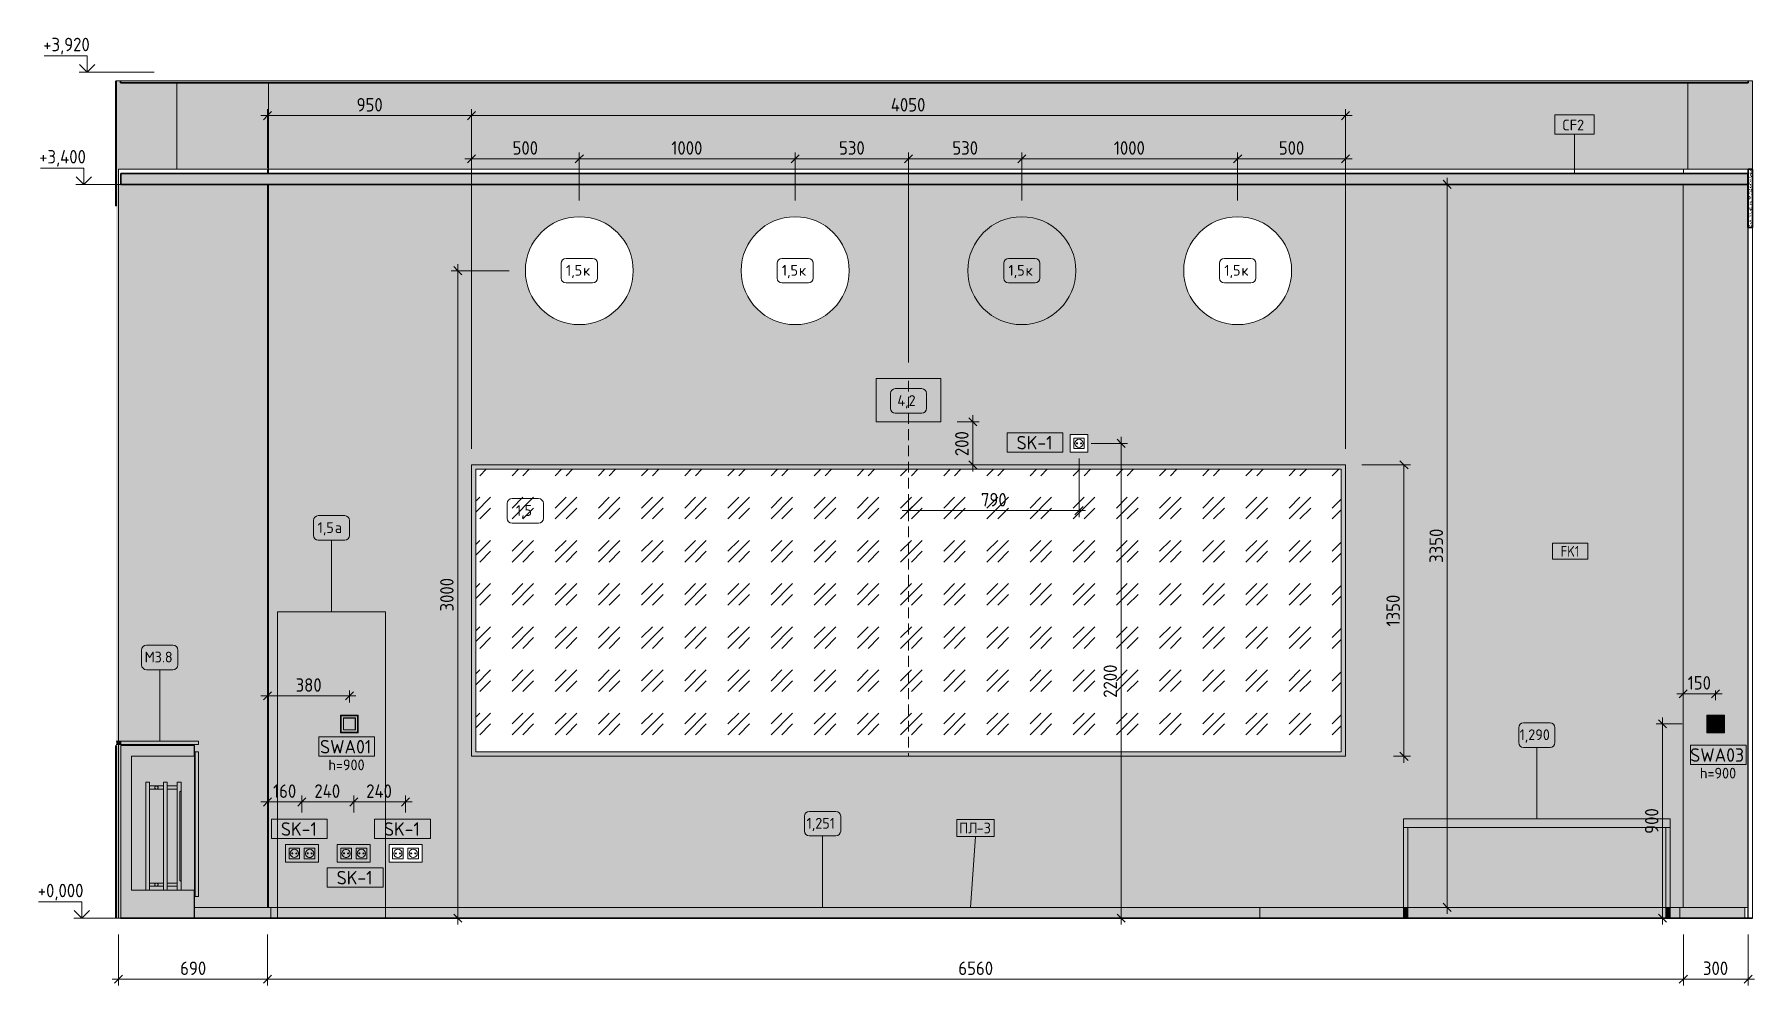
# Model space of a CAD drawing. Header units: millimetres. Extents: x 855 to 94006, y -3304 to 17933.
# Drawn here: x 86037 to 94006, y -313 to 4095 of the extents above; entities that cross this region are included whole.
import ezdxf

# ---------------------------------------------------------------- set-up
doc = ezdxf.new("R2010")
doc.units = ezdxf.units.MM
doc.linetypes.add('ADSK_Штрих_ш2 п1', pattern=[75, 50, -25])
for name, color, linetype, lineweight in [('A-ANNO-DIMS', 7, 'Continuous', 9), ('A-ANNO-DIMS-25', 7, 'Continuous', 9), ('A-CLNG-IDEN', 7, 'Continuous', 9), ('A-DETL-2', 7, 'ADSK_Штрих_ш2 п1', 9), ('A-FLOR', 7, 'Continuous', 9), ('A-GENM', 7, 'Continuous', 9), ('A-GENM-IDEN', 7, 'Continuous', 9), ('A-WALL-IDEN', 7, 'Continuous', 9), ('A-WALL-PATT', 7, 'Continuous', 9), ('E-ELEC-EQPM', 7, 'Continuous', 9), ('E-ELEC-FIXT-IDEN', 7, 'Continuous', 9), ('G-ANNO-DIMS', 7, 'Continuous', 9), ('G-ANNO-DIMS-1', 7, 'Continuous', 20), ('I-FURN', 7, 'Continuous', 9), ('I-FURN-IDEN', 7, 'Continuous', 9), ('I-WALL', 7, 'Continuous', 9), ('M-EQPM', 7, 'Continuous', 9), ('S-COLS', 7, 'Continuous', 9), ('Знаки', 7, 'Continuous', 9), ('Знаки-1', 7, 'Continuous', 18), ('Марки для знаков', 7, 'Continuous', 9), ('Электрические приборы', 7, 'Continuous', 9)]:
    doc.layers.add(name, color=color, linetype=linetype, lineweight=lineweight)
for name, color, linetype, lineweight, true_color in [('A-CLNG-1', 7, 'Continuous', 9, 0x787878), ('A-CLNG-FNSH-1', 7, 'Continuous', 30, 0x3c3c3c), ('A-FLOR-FNSH-1', 7, 'Continuous', 30, 0x3c3c3c), ('A-WALL-4', 7, 'Continuous', 40, 0x3c3c3c), ('A-WALL-5', 7, 'Continuous', 30, 0x3c3c3c), ('A-WALL-FNSH-4', 7, 'Continuous', 30, 0x3c3c3c), ('I-FURN-13', 7, 'Continuous', 9, 0xd1d1d1), ('I-FURN-20', 7, 'Continuous', 9, 0xd3d3d3), ('I-FURN-21', 7, 'Continuous', 9, 0xbebec9), ('I-FURN-4', 7, 'Continuous', 9, 0xacacac), ('I-FURN-6', 7, 'Continuous', 9, 0xc0c0c0), ('I-FURN-7', 7, 'Continuous', 9, 0x949494), ('I-FURN-8', 7, 'Continuous', 9, 0x9e9e9e), ('I-WALL-1', 7, 'Continuous', 9, 0x787878), ('Розетки', 7, 'Continuous', 9, 0xff1e23)]:
    doc.layers.add(name, color=color, linetype=linetype, lineweight=lineweight, true_color=true_color)
for name, color, linetype, lineweight, true_color, transparency in [('I-FURN-11', 7, 'Continuous', 9, 0x303030, 0.7), ('I-FURN-3', 7, 'Continuous', 9, 0xfbfbfb, 0.7), ('I-FURN-5', 7, 'Continuous', 9, 0x7f7f7f, 0.7), ('M-EQPM-1', 7, 'Continuous', 9, 0xe6e6e6, 0.7)]:
    doc.layers.add(name, color=color, linetype=linetype, lineweight=lineweight, true_color=true_color, transparency=transparency)
doc.layers.add('I-FURN-22', color=7, linetype='Continuous', lineweight=9, transparency=0.7)
doc.styles.add('GOST Common_6', font='GOST_Common.ttf', dxfattribs={"width": 0.9, "height": 50})
doc.styles.add('GOST Common_7', font='GOST_Common.ttf', dxfattribs={"height": 50})
doc.styles.add('GOST Common_8', font='GOST_Common.ttf', dxfattribs={"height": 62.5})
doc.styles.add('ISOCPEUR_2', font='isocpeur.ttf', dxfattribs={"width": 0.9, "height": 62.5})
doc.dimstyles.new('ISO-2_5_0_9К_БОЛЬШОЙ_1', dxfattribs={"dimscale": 304.8, "dimtxt": 62.248823, "dimasz": 0.123031, "dimexe": 0.098425, "dimexo": 0.246063, "dimgap": 0, "dimtad": 1, "dimdec": 0, "dimrnd": 10, "dimzin": 0, "dimdsep": 46, "dimtxsty": 'ISOCPEUR_2', "dimblk1": 'OBLIQUE', "dimblk2": 'OBLIQUE', "dimsah": 1, "dimcen": 0.09, "dimdle": 0.098425, "dimazin": 0, "dimtfac": 1, "dimtdec": 4, "dimtix": 1, "dimtmove": 0, "dimatfit": 3, "dimfxl": 1, "dimtvp": 1, "dimtolj": 1, "dimtzin": 0, "dimarcsym": 2})
pattern_1 = [(45, (90356.821, 0), (-14.25598, 14.25598), []), (45, (90371.077, 0), (-14.25598, 14.25598), [25.202, -5.04, 0.8382, -4.202])]

msp = doc.modelspace()

# ---------------------------------------------------------------- texts
at = {"layer": 'A-CLNG-IDEN', "insert": (93115.1, 3699.7), "char_height": 50, "width": 132.278, "attachment_point": 1, "style": 'GOST Common_7'}
msp.add_mtext('CF2', dxfattribs=at)
at = {"layer": 'A-GENM-IDEN', "char_height": 50, "attachment_point": 1, "style": 'GOST Common_7'}
for s, insert, width in [('ПЛ', (90321, 442.8), 98.207), ('-3', (90402.1, 442.8), 86.181)]:
    msp.add_mtext(s, dxfattribs=dict(at, insert=insert, width=width))
at = {"layer": 'A-WALL-IDEN', "insert": (93107.1, 1724.5), "char_height": 50, "width": 111.835, "attachment_point": 1, "style": 'GOST Common_6'}
msp.add_mtext('FK1', dxfattribs=at)
at = {"layer": 'E-ELEC-FIXT-IDEN', "attachment_point": 1}
for s, insert, char_height, width, style in [('SK-1', (90587, 2234.5), 62.5, 212.447, 'GOST Common_8'), ('SWA01', (87359.7, 825.4), 62.5, 304.641, 'GOST Common_8'), ('h=900', (87398.4, 735.2), 50, 220.464, 'GOST Common_7'), ('SWA03', (93707.4, 787.1), 62.5, 320.675, 'GOST Common_8'), ('h=900', (93752.7, 696.9), 50, 220.464, 'GOST Common_7'), ('SK-1', (87178.5, 444.2), 62.5, 212.447, 'GOST Common_8'), ('SK-1', (87656, 444.2), 62.5, 212.447, 'GOST Common_8'), ('SK-1', (87436.8, 218.9), 62.5, 212.447, 'GOST Common_8')]:
    msp.add_mtext(s, dxfattribs=dict(at, insert=insert, char_height=char_height, width=width, style=style))
at = {"layer": 'I-FURN-IDEN', "char_height": 50, "attachment_point": 1, "style": 'GOST Common_7'}
for s, insert, width in [('1,5', (88499.6, 3026.8), 96.202), ('\\fGOST Common|b0|i0|c204|p34|;к', (88578.9, 3026.8), 44.093), ('1,5', (89499.6, 3026.8), 96.202), ('\\fGOST Common|b0|i0|c204|p34|;к', (89578.9, 3026.8), 44.093), ('1,5', (90549.6, 3026.8), 96.202), ('\\fGOST Common|b0|i0|c204|p34|;к', (90628.9, 3026.8), 44.093), ('1,5', (91549.6, 3026.8), 96.202), ('\\fGOST Common|b0|i0|c204|p34|;к', (91628.9, 3026.8), 44.093), ('4,2', (90034.6, 2423.3), 116.245), ('1,5', (88267.5, 1913.7), 96.202), ('1,5', (87349, 1834.7), 96.202), ('\\fGOST Common|b0|i0|c204|p34|;а', (87428.4, 1834.7), 50.105), ('1,290', (92917.3, 874.7), 184.388), ('1,251', (89614.2, 464.7), 170.359)]:
    msp.add_mtext(s, dxfattribs=dict(at, insert=insert, width=width))
at = {"layer": 'Марки для знаков', "char_height": 50, "attachment_point": 1, "style": 'GOST Common_7'}
for s, insert, width in [('\\fGOST Common|b0|i0|c204|p34|;М', (86547.3, 1234.7), 56.118), ('3.8', (86593.6, 1234.7), 104.219)]:
    msp.add_mtext(s, dxfattribs=dict(at, insert=insert, width=width))

# ---------------------------------------------------------------- blocks, each defined once
blk = doc.blocks.new('BSC_Колонна _Прямоугольная - 500х500-23286270-Развертка 1_12-4')
at = {"layer": 'S-COLS'}
blk.add_hatch(color=256, dxfattribs=at).paths.add_polyline_path([(7400, 3470), (7700, 3470), (7700, 3880), (7680, 3880), (7680, 3870), (7400, 3870)])
blk.add_line((7400, 3870), (7400, 3470), dxfattribs=at)
blk = doc.blocks.new('BSC_Колонна _Прямоугольная - 500х500-V86-Развертка 1_12-4')
at = {"layer": 'S-COLS'}
h = blk.add_hatch(color=256, dxfattribs=at)
h.paths.add_polyline_path([(120, -0.1), (130, 0), (130, 804), (119.5, 804), (119.5, 800), (120, 800), (120, 0)])
h.paths.add_polyline_path([(119.5, 820), (130, 820), (130, 3470), (400, 3470), (400, 3870), (140, 3870), (140, 3880), (120, 3880), (120, 3300), (119.5, 3300), (119.5, 848.3)])
blk.add_line((400, 3470), (400, 3870), dxfattribs=at)
blk = doc.blocks.new('Роз - p220-25282436-Развертка 1_12-4')
at = {"layer": 'Розетки'}
for p, q in [((920, 324.5), (969, 324.5)), ((920, 275.5), (920, 324.5)), ((969, 324.5), (969, 275.5)), ((969, 275.5), (920, 275.5))]:
    blk.add_line(p, q, dxfattribs=at)
for centre, radius, start, end in [((944.5, 300), 19, 0, 180), ((944.5, 300), 19, 180, 360), ((935, 300), 2.5, 165, 180), ((935, 300), 2.5, 180, 0), ((935, 300), 2.5, 0, 165), ((954, 300), 2.5, 0, 180), ((954, 300), 2.5, 180, 0)]:
    blk.add_arc(centre, radius, start, end, dxfattribs=at)
blk = doc.blocks.new('Роз - p220-V87-Развертка 1_12-4')
at = {"layer": 'Розетки'}
for p, q in [((991, 324.5), (1040, 324.5)), ((991, 275.5), (991, 324.5)), ((1040, 324.5), (1040, 275.5)), ((1040, 275.5), (991, 275.5))]:
    blk.add_line(p, q, dxfattribs=at)
for centre, radius, start, end in [((1015.5, 300), 19, 0, 180), ((1015.5, 300), 19, 180, 285), ((1006, 300), 2.5, 150, 180), ((1006, 300), 2.5, 180, 315), ((1006, 300), 2.5, 135, 150), ((1006, 300), 2.5, 120, 135), ((1006, 300), 2.5, 0, 120), ((1006, 300), 2.5, 315, 330), ((1006, 300), 2.5, 330, 0), ((1015.5, 300), 19, 285, 300), ((1025, 300), 2.5, 0, 180), ((1025, 300), 2.5, 180, 195), ((1025, 300), 2.5, 195, 210), ((1025, 300), 2.5, 210, 225), ((1025, 300), 2.5, 225, 240), ((1025, 300), 2.5, 240, 255), ((1025, 300), 2.5, 255, 0), ((1015.5, 300), 19, 300, 315), ((1015.5, 300), 19, 315, 360)]:
    blk.add_arc(centre, radius, start, end, dxfattribs=at)
blk = doc.blocks.new('Рамки - Рамка х2-25282439-Развертка 1_12-4')
at = {"layer": 'E-ELEC-EQPM'}
for p, q in [((903.5, 341), (1056.5, 341)), ((903.5, 259), (903.5, 341)), ((920, 324.5), (920, 275.5)), ((969, 324.5), (920, 324.5)), ((969, 275.5), (969, 324.5)), ((991, 324.5), (991, 275.5)), ((1040, 324.5), (991, 324.5)), ((1040, 275.5), (1040, 324.5)), ((1056.5, 341), (1056.5, 259)), ((1056.5, 259), (903.5, 259)), ((920, 275.5), (969, 275.5)), ((991, 275.5), (1040, 275.5))]:
    blk.add_line(p, q, dxfattribs=at)
blk = doc.blocks.new('Роз - p220-V88-Развертка 1_12-4')
at = {"layer": 'Розетки'}
for p, q in [((1160, 324.5), (1209, 324.5)), ((1160, 275.5), (1160, 324.5)), ((1209, 324.5), (1209, 275.5)), ((1209, 275.5), (1160, 275.5))]:
    blk.add_line(p, q, dxfattribs=at)
for centre, radius, start, end in [((1184.5, 300), 19, 0, 165), ((1184.5, 300), 19, 165, 180), ((1184.5, 300), 19, 180, 255), ((1175, 300), 2.5, 15, 180), ((1175, 300), 2.5, 180, 285), ((1175, 300), 2.5, 285, 0), ((1175, 300), 2.5, 0, 15), ((1184.5, 300), 19, 255, 360), ((1194, 300), 2.5, 15, 180), ((1194, 300), 2.5, 180, 195), ((1194, 300), 2.5, 195, 285), ((1194, 300), 2.5, 285, 0), ((1194, 300), 2.5, 0, 15)]:
    blk.add_arc(centre, radius, start, end, dxfattribs=at)
blk = doc.blocks.new('Роз - p220-V89-Развертка 1_12-4')
at = {"layer": 'Розетки'}
for p, q in [((1231, 324.5), (1280, 324.5)), ((1231, 275.5), (1231, 324.5)), ((1280, 324.5), (1280, 275.5)), ((1280, 275.5), (1231, 275.5))]:
    blk.add_line(p, q, dxfattribs=at)
for centre, radius, start, end in [((1255.5, 300), 19, 0, 180), ((1255.5, 300), 19, 180, 360), ((1246, 300), 2.5, 165, 180), ((1246, 300), 2.5, 180, 330), ((1246, 300), 2.5, 0, 165), ((1246, 300), 2.5, 330, 0), ((1265, 300), 2.5, 0, 180), ((1265, 300), 2.5, 180, 0)]:
    blk.add_arc(centre, radius, start, end, dxfattribs=at)
blk = doc.blocks.new('Роз - p220-V90-Развертка 1_12-4')
at = {"layer": 'Розетки'}
for p, q in [((1400, 324.5), (1449, 324.5)), ((1400, 275.5), (1400, 324.5)), ((1449, 324.5), (1449, 275.5)), ((1449, 275.5), (1400, 275.5))]:
    blk.add_line(p, q, dxfattribs=at)
for centre, radius, start, end in [((1424.5, 300), 19, 0, 180), ((1424.5, 300), 19, 180, 360), ((1415, 300), 2.5, 360, 180), ((1415, 300), 2.5, 180, 0), ((1434, 300), 2.5, 0, 180), ((1434, 300), 2.5, 180, 0)]:
    blk.add_arc(centre, radius, start, end, dxfattribs=at)
blk = doc.blocks.new('Рамки - Рамка х2-V91-Развертка 1_12-4')
at = {"layer": 'E-ELEC-EQPM'}
for p, q in [((1383.5, 341), (1536.5, 341)), ((1383.5, 259), (1383.5, 341)), ((1400, 324.5), (1400, 275.5)), ((1449, 324.5), (1400, 324.5)), ((1449, 275.5), (1449, 324.5)), ((1471, 324.5), (1471, 275.5)), ((1520, 324.5), (1471, 324.5)), ((1520, 275.5), (1520, 324.5)), ((1536.5, 341), (1536.5, 259)), ((1536.5, 259), (1383.5, 259)), ((1400, 275.5), (1449, 275.5)), ((1471, 275.5), (1520, 275.5))]:
    blk.add_line(p, q, dxfattribs=at)
blk = doc.blocks.new('Рамки - Рамка х1-25282438-Развертка 1_12-4')
at = {"layer": 'E-ELEC-EQPM'}
for p, q in [((4539, 2241), (4621, 2241)), ((4539, 2159), (4539, 2241)), ((4621, 2241), (4621, 2159)), ((4621, 2159), (4539, 2159)), ((4555.5, 2224.5), (4555.5, 2175.5)), ((4604.5, 2224.5), (4555.5, 2224.5)), ((4555.5, 2175.5), (4604.5, 2175.5)), ((4604.5, 2175.5), (4604.5, 2224.5))]:
    blk.add_line(p, q, dxfattribs=at)
blk = doc.blocks.new('Стол базовый прямоугольный - 1_290-25520344-Развертка 1_12-4')
at = {"layer": 'I-FURN-5'}
for points in [[(6585.1, 420), (7318.4, 420), (7318.4, 460), (6083.4, 460), (6083.4, 420), (6278.7, 420)], [(6083.4, 50), (6103.4, 50), (6103.4, 420), (6083.4, 420), (6083.4, 241.9)], [(7318.4, 50), (7318.4, 420), (7298.4, 420), (7298.4, 50)], [(6083.4, 0), (6103.4, 0), (6103.4, 50), (6083.4, 50)], [(7318.4, 0), (7318.4, 50), (7298.4, 50), (7298.4, 0)]]:
    blk.add_hatch(color=256, dxfattribs=at).paths.add_polyline_path(points)
at = {"layer": 'I-FURN-4'}
for p, q in [((7318.4, 460), (6083.4, 460)), ((6083.4, 420), (6083.4, 460)), ((6083.4, 0), (6083.4, 420)), ((6083.4, 0), (6083.4, 420)), ((6103.4, 420), (7298.4, 420)), ((6103.4, 0), (6103.4, 420)), ((6103.4, 0), (6103.4, 420)), ((7298.4, 0), (7298.4, 420)), ((7298.4, 0), (7298.4, 420)), ((7318.4, 460), (7318.4, 420)), ((7318.4, 0), (7318.4, 420)), ((7318.4, 0), (7318.4, 420))]:
    blk.add_line(p, q, dxfattribs=at)
at = {"layer": 'I-FURN-6'}
for p, q in [((6083.4, 460), (7318.4, 460)), ((6083.4, 420), (6083.4, 460)), ((7318.4, 420), (6083.4, 420)), ((6083.4, 420), (6103.4, 420)), ((6083.4, 0), (6083.4, 420)), ((6103.4, 420), (6103.4, 0)), ((7298.4, 420), (7318.4, 420)), ((7298.4, 420), (7298.4, 0)), ((7318.4, 420), (7318.4, 460)), ((7318.4, 0), (7318.4, 420))]:
    blk.add_line(p, q, dxfattribs=at)
at = {"layer": 'I-FURN-7'}
for p, q in [((6083.4, 420), (6103.4, 420)), ((6103.4, 420), (6083.4, 420)), ((7298.4, 420), (7318.4, 420)), ((7318.4, 420), (7298.4, 420))]:
    blk.add_line(p, q, dxfattribs=at)
at = {"layer": 'I-FURN-8'}
for p, q in [((6083.4, 420), (6103.4, 420)), ((6103.4, 420), (6083.4, 420)), ((6083.4, 0), (6083.4, 420)), ((6103.4, 420), (6103.4, 0)), ((7298.4, 420), (7318.4, 420)), ((7318.4, 420), (7298.4, 420)), ((7298.4, 420), (7298.4, 0)), ((7318.4, 0), (7318.4, 420))]:
    blk.add_line(p, q, dxfattribs=at)
blk = doc.blocks.new('Шкаф параметрический - 1_5а-25565868-Развертка 1_12-4')
at = {"layer": 'I-FURN-5'}
h = blk.add_hatch(color=256, dxfattribs=at)
h.paths.add_polyline_path([(867, 50), (1367, 50), (1367, 1420), (867, 1420), (867, 241.9)])
h.paths.add_polyline_path([(1244.7, 259), (1143.5, 259), (1143.5, 341), (1296.5, 341), (1296.5, 259), (1280, 259)])
h.paths.add_polyline_path([(1007.8, 259), (903.5, 259), (903.5, 341), (1056.5, 341), (1056.5, 259), (1040, 259)])
h.paths.add_polyline_path([(1246, 297.5), (1247.3, 297.8), (1248.2, 298.7), (1248.5, 300), (1248.2, 301.2), (1247.3, 302.2), (1246, 302.5), (1244.7, 302.1), (1243.8, 301.2), (1243.5, 300), (1243.8, 298.7), (1244.8, 297.8), (1245.4, 297.6)])
h.paths.add_polyline_path([(935, 297.5), (936.3, 297.8), (937.2, 298.7), (937.5, 300), (937.2, 301.2), (936.3, 302.2), (935, 302.5), (933.8, 302.2), (932.8, 301.2), (932.5, 300), (932.8, 298.7), (933.8, 297.8), (934.4, 297.6)])
h.paths.add_polyline_path([(1175, 297.5), (1176.3, 297.8), (1177.2, 298.7), (1177.5, 300), (1177.2, 301.2), (1176.3, 302.2), (1175, 302.5), (1173.8, 302.2), (1172.8, 301.2), (1172.5, 300), (1172.8, 298.7), (1173.8, 297.8), (1174.4, 297.6)])
h.paths.add_polyline_path([(1006, 297.5), (1007.3, 297.8), (1008.2, 298.7), (1008.5, 300), (1008.2, 301.2), (1007.3, 302.2), (1006, 302.5), (1004.8, 302.2), (1003.8, 301.2), (1003.5, 300), (1003.8, 298.7), (1004.8, 297.8), (1005.4, 297.6)])
h.paths.add_polyline_path([(1194, 297.5), (1195.3, 297.8), (1196.2, 298.7), (1196.5, 300), (1196.2, 301.2), (1195.3, 302.2), (1194, 302.5), (1192.8, 302.2), (1191.8, 301.2), (1191.5, 300), (1191.8, 298.7), (1192.8, 297.8), (1193.4, 297.6)])
h.paths.add_polyline_path([(954, 297.5), (955.3, 297.8), (956.2, 298.7), (956.5, 300), (956.2, 301.2), (955.3, 302.2), (954, 302.5), (952.8, 302.2), (951.8, 301.2), (951.5, 300), (951.8, 298.7), (952.8, 297.8), (953.4, 297.6)])
h.paths.add_polyline_path([(1265, 297.5), (1266.3, 297.8), (1267.2, 298.7), (1267.5, 300), (1267.2, 301.2), (1266.3, 302.2), (1265, 302.5), (1263.8, 302.2), (1262.8, 301.2), (1262.5, 300), (1262.8, 298.7), (1263.8, 297.8), (1264.4, 297.6)])
h.paths.add_polyline_path([(1025, 297.5), (1026.3, 297.8), (1027.2, 298.7), (1027.5, 300), (1027.2, 301.2), (1026.3, 302.2), (1025, 302.5), (1023.8, 302.2), (1022.8, 301.2), (1022.5, 300), (1022.8, 298.7), (1023.8, 297.8), (1024.4, 297.6)])
h.paths.add_polyline_path([(1238, 859), (1159, 859), (1159, 941), (1241, 941), (1241, 859), (1240, 859)])
h.paths.add_polyline_path([(1238, 860), (1240, 860), (1240, 940), (1160, 940), (1160, 860), (1228, 860)])
h.paths.add_polyline_path([(1173, 862), (1162, 862), (1162, 938), (1238, 938), (1238, 862), (1227, 862)])
h.paths.add_polyline_path([(1173, 872), (1228, 872), (1228, 928), (1172, 928), (1172, 872)])
h.paths.add_polyline_path([(1227, 873), (1173, 873), (1173, 927), (1227, 927)])
h = blk.add_hatch(color=256, dxfattribs=at)
h.paths.add_polyline_path([(1126.3, 0), (1367, 0), (1367, 50), (867, 50), (867, 0), (1067, 0)])
h.paths.add_polyline_path([(1240, 859), (1241, 859), (1241, 941), (1159, 941), (1159, 859), (1238, 859)])
h.paths.add_polyline_path([(1240, 860), (1160, 860), (1160, 940), (1240, 940), (1240, 862)])
h.paths.add_polyline_path([(1238, 862), (1238, 938), (1162, 938), (1162, 862), (1227, 862)])
h.paths.add_polyline_path([(1172, 872), (1172, 928), (1228, 928), (1228, 872), (1173, 872)])
h.paths.add_polyline_path([(1173, 873), (1227, 873), (1227, 927), (1173, 927)])
h = blk.add_hatch(color=256, dxfattribs=at)
h.paths.add_polyline_path([(1143.5, 259), (1296.5, 259), (1296.5, 341), (1143.5, 341), (1143.5, 272.2)])
h.paths.add_polyline_path([(948.6, 259), (1056.5, 259), (1056.5, 341), (903.5, 341), (903.5, 259)])
h.paths.add_polyline_path([(935, 297.5), (933.8, 297.8), (932.8, 298.7), (932.5, 300), (932.8, 301.2), (933.8, 302.2), (935, 302.5), (936.3, 302.2), (937.2, 301.2), (937.5, 300), (937.2, 298.7), (936.3, 297.8), (935.6, 297.6)])
h.paths.add_polyline_path([(1246, 297.5), (1244.7, 297.9), (1243.8, 298.7), (1243.5, 300), (1243.8, 301.2), (1244.8, 302.2), (1246, 302.5), (1247.3, 302.2), (1248.2, 301.2), (1248.5, 300), (1248.2, 298.7), (1247.3, 297.8), (1246.6, 297.6)])
h.paths.add_polyline_path([(1006, 297.5), (1004.8, 297.8), (1003.8, 298.7), (1003.5, 300), (1003.8, 301.2), (1004.8, 302.2), (1006, 302.5), (1007.3, 302.2), (1008.2, 301.2), (1008.5, 300), (1008.2, 298.7), (1007.3, 297.8), (1006.6, 297.6)])
h.paths.add_polyline_path([(1175, 297.5), (1173.8, 297.8), (1172.8, 298.7), (1172.5, 300), (1172.8, 301.2), (1173.8, 302.2), (1175, 302.5), (1176.3, 302.2), (1177.2, 301.2), (1177.5, 300), (1177.2, 298.7), (1176.3, 297.8), (1175.6, 297.6)])
h.paths.add_polyline_path([(954, 297.5), (952.8, 297.8), (951.8, 298.7), (951.5, 300), (951.8, 301.2), (952.8, 302.2), (954, 302.5), (955.3, 302.2), (956.2, 301.2), (956.5, 300), (956.2, 298.7), (955.3, 297.8), (954.6, 297.6)])
h.paths.add_polyline_path([(1265, 297.5), (1263.8, 297.8), (1262.8, 298.7), (1262.5, 300), (1262.8, 301.2), (1263.8, 302.2), (1265, 302.5), (1266.3, 302.2), (1267.2, 301.2), (1267.5, 300), (1267.2, 298.7), (1266.3, 297.8), (1265.6, 297.6)])
h.paths.add_polyline_path([(1194, 297.5), (1192.8, 297.8), (1191.8, 298.7), (1191.5, 300), (1191.8, 301.2), (1192.8, 302.2), (1194, 302.5), (1195.3, 302.2), (1196.2, 301.2), (1196.5, 300), (1196.2, 298.7), (1195.3, 297.8), (1194.6, 297.6)])
h.paths.add_polyline_path([(1025, 297.5), (1023.8, 297.8), (1022.8, 298.7), (1022.5, 300), (1022.8, 301.2), (1023.8, 302.2), (1025, 302.5), (1026.3, 302.2), (1027.2, 301.2), (1027.5, 300), (1027.2, 298.7), (1026.3, 297.8), (1025.6, 297.6)])
at = {"layer": 'I-FURN-4'}
for p, q in [((1364.5, 1420), (867, 1420)), ((1367, 1420), (869.5, 1420))]:
    blk.add_line(p, q, dxfattribs=at)
at = {"layer": 'I-FURN-6'}
for p, q in [((867, 1420), (1367, 1420)), ((867, 1420), (867, 0)), ((1367, 0), (1367, 1420))]:
    blk.add_line(p, q, dxfattribs=at)
blk = doc.blocks.new('Зеркало обычное - Доска-32858920-Развертка 1_12-4')
at = {"layer": 'I-FURN'}
h = blk.add_hatch(dxfattribs=at)
h.set_pattern_fill('FP_23', color=256, style=0, pattern_type=2)
h.set_pattern_definition([(45, (4449.63, 50), (-199.9995, 0), [141.421, -141.421]), (45, (4499.63, 50), (-199.9995, 0), [70.711, -212.132]), (45, (4449.63, 100), (-199.9995, 0), [70.711, -212.132])])
h.paths.add_polyline_path([(3998.6, 770), (5795, 770), (5795, 2080), (1785, 2080), (1785, 770), (3969, 770)])
at = {"layer": 'I-FURN-11'}
h = blk.add_hatch(color=256, dxfattribs=at)
h.paths.add_polyline_path([(3613.7, 750), (5815, 750), (5815, 2100), (1765, 2100), (1765, 750), (3584.1, 750)])
h.paths.add_polyline_path([(5390.4, 770), (1785, 770), (1785, 2080), (5795, 2080), (5795, 770), (5420, 770)])
at = {"layer": 'I-FURN-6'}
for p, q in [((1765, 2100), (5815, 2100)), ((1765, 750), (1765, 2100)), ((1785, 2080), (5795, 2080)), ((1785, 770), (1785, 2080)), ((1785, 2080), (5795, 2080)), ((1785, 770), (1785, 2080)), ((5795, 770), (5795, 2080)), ((5795, 2080), (5795, 770)), ((5815, 750), (5815, 2100)), ((5815, 750), (1765, 750)), ((5795, 770), (1785, 770)), ((5795, 770), (1785, 770))]:
    blk.add_line(p, q, dxfattribs=at)
blk = doc.blocks.new('Плинтус - Плинтус темный _ст_школа_-32860233-Развертка 1_12-4')
at = {"layer": 'A-GENM'}
for p, q in [((7664, 50), (7679, 50)), ((7664, 0), (7664, 50)), ((7679, 50), (7679, 0))]:
    blk.add_line(p, q, dxfattribs=at)
blk = doc.blocks.new('Плинтус - Плинтус темный _ст_школа_-32860218-Развертка 1_12-4')
at = {"layer": 'A-GENM'}
blk.add_hatch(color=256, dxfattribs=at).paths.add_polyline_path([(7581.7, 0), (7664, 0), (7664, 50), (7364, 50), (7364, 0), (7463.2, 0)])
for q in [(7664, 50), (7364, 0)]:
    blk.add_line((7364, 50), q, dxfattribs=at)
blk = doc.blocks.new('Плинтус - Плинтус темный _ст_школа_-32860231-Развертка 1_12-4')
at = {"layer": 'A-GENM'}
h = blk.add_hatch(color=256, dxfattribs=at)
h.paths.add_polyline_path([(867, 0), (867, 50), (836, 50), (836, 0)])
h.paths.add_polyline_path([(5834.6, 0), (6083.4, 0), (6083.4, 50), (5417, 50), (5417, 0), (5804.9, 0)])
h.paths.add_polyline_path([(7364, 0), (7364, 50), (7318.4, 50), (7318.4, 0), (7344.8, 0)])
h.paths.add_polyline_path([(1367, 0), (1367, 0), (1367, 50)])
h.paths.add_polyline_path([(7298.4, 0), (7298.4, 50), (6103.4, 50), (6103.4, 0), (7226.3, 0)])
for p, q in [((836, 50), (867, 50)), ((867, 50), (1367, 50)), ((1367, 50), (5417, 50)), ((5417, 50), (6083.4, 50)), ((6083.4, 50), (6103.4, 50)), ((6103.4, 50), (7298.4, 50)), ((7298.4, 50), (7318.4, 50)), ((7318.4, 50), (7364, 50)), ((867, 0), (836, 0)), ((1363.2, 0), (867, 0)), ((1367, 0), (1363.2, 0)), ((5417, 0), (1367, 0)), ((5420, 0), (5417, 0))]:
    blk.add_line(p, q, dxfattribs=at)
blk = doc.blocks.new('radiator_prado_classic_z_tip_30_po exemplyaru - Classic Z Тип 30-500-30677900-Развертка 1_12-4')
at = {"layer": 'M-EQPM-1'}
for points in [[(274, 130), (274, 630), (256, 630), (256, 130)], [(311.4, 599.8), (311.8, 600.3), (311.4, 599.8)], [(313.2, 603), (313.2, 603.1), (313.2, 603.1)], [(356, 130), (356, 630), (338, 630), (338, 130)], [(402, 130), (420, 130), (420, 170), (415, 175), (415, 585), (420, 590), (420, 630), (402, 630), (402, 147.5)], [(420, 170), (420, 590), (415, 585), (415, 175), (415.6, 174.4)], [(311.4, 149.8), (311.8, 150.3), (311.4, 149.8)], [(313.2, 153), (313.2, 153.1), (313.2, 153.1)]]:
    blk.add_hatch(color=256, dxfattribs=at).paths.add_polyline_path(points)
h = blk.add_hatch(color=256, dxfattribs=at)
h.paths.add_polyline_path([(274, 605), (338, 605), (338, 612.5), (274, 612.2), (274, 605.7)])
h.paths.add_polyline_path([(356, 605), (402, 605), (402, 612.5), (356, 612.2), (356, 605.7)])
h.paths.add_polyline_path([(313.2, 607), (313.2, 606.9), (313.2, 607)])
h.paths.add_polyline_path([(311.4, 610.2), (312, 609.4), (311.4, 610.2)])
h.paths.add_polyline_path([(299.5, 608.8), (300.2, 609.7), (299.5, 608.8)])
h.paths.add_polyline_path([(298.8, 607), (298.8, 607), (298.8, 607)])
h = blk.add_hatch(color=256, dxfattribs=at)
h.paths.add_polyline_path([(306, 597.5), (338, 597.8), (338, 605), (313.5, 605), (313, 602.4), (311.8, 600.3), (310.5, 599), (309.4, 598.4), (307.7, 597.7), (307.4, 597.6)])
h.paths.add_polyline_path([(274, 597.5), (307.9, 597.8), (309.9, 598.6), (311.8, 600.3), (312.6, 601.4), (313.2, 603.1), (313.2, 605), (274, 605), (274, 597.6)])
h.paths.add_polyline_path([(402, 597.5), (402, 605), (356, 605), (356, 597.5), (400, 597.5)])
h.paths.add_polyline_path([(300.6, 599.8), (300, 600.6), (300.6, 599.8)])
h = blk.add_hatch(color=256, dxfattribs=at)
h.paths.add_polyline_path([(313.2, 607), (313, 607.6), (313.2, 607)])
h.paths.add_polyline_path([(312.5, 608.8), (312, 609.4), (312.5, 608.8)])
h = blk.add_hatch(color=256, dxfattribs=at)
h.paths.add_polyline_path([(400, 155), (402, 155), (402, 162.5), (356, 162.2), (356, 155), (386, 155)])
h.paths.add_polyline_path([(299.5, 158.8), (300.2, 159.7), (299.5, 158.8)])
h.paths.add_polyline_path([(298.8, 157), (298.8, 157), (298.8, 157)])
h.paths.add_polyline_path([(274, 155), (338, 155), (338, 162.5), (274, 162.2), (274, 156.9)])
h = blk.add_hatch(color=256, dxfattribs=at)
h.paths.add_polyline_path([(312.5, 151.2), (311.8, 150.3), (312.5, 151.2)])
h.paths.add_polyline_path([(313.2, 153), (313, 152.4), (313.2, 153)])
h.paths.add_polyline_path([(274, 147.5), (338, 147.8), (338, 155), (274, 155), (274, 147.6)])
h.paths.add_polyline_path([(356, 147.5), (402, 147.8), (402, 155), (356, 155), (356, 147.8)])
h.paths.add_polyline_path([(300.6, 149.8), (300, 150.6), (300.6, 149.8)])
h = blk.add_hatch(color=256, dxfattribs=at)
h.paths.add_polyline_path([(313.2, 157), (313, 157.6), (313.2, 157)])
h.paths.add_polyline_path([(312.5, 158.8), (312, 159.4), (312.5, 158.8)])
at = {"layer": 'M-EQPM'}
for p, q in [((256, 130), (256, 630)), ((256, 630), (274, 630)), ((274, 630), (256, 630)), ((256, 630), (256, 130)), ((274, 130), (274, 630)), ((274, 612.5), (274, 630)), ((338, 612.5), (274, 612.5)), ((338, 612.5), (274, 612.5)), ((274, 605), (274, 612.5)), ((274, 612.5), (274, 608.8)), ((274, 610.3), (274, 612.5)), ((274, 612.5), (274, 605)), ((274, 597.8), (274, 612.2)), ((274, 605), (274, 610.3)), ((274, 608.8), (274, 606.9)), ((274, 606.9), (274, 605)), ((274, 597.5), (274, 605)), ((274, 605), (274, 597.5)), ((274, 601.3), (274, 605)), ((274, 605), (274, 597.5)), ((274, 599.7), (274, 601.3)), ((274, 597.5), (274, 599.7)), ((274, 597.5), (338, 597.5)), ((274, 597.5), (338, 597.5)), ((274, 162.5), (274, 597.5)), ((338, 630), (356, 630)), ((356, 630), (338, 630)), ((338, 130), (338, 630)), ((338, 630), (338, 612.5)), ((338, 612.5), (338, 605)), ((338, 606.9), (338, 612.5)), ((338, 612.5), (338, 605)), ((338, 605), (338, 612.5)), ((338, 612.2), (338, 597.8)), ((338, 605), (338, 606.9)), ((338, 605), (338, 603.1)), ((338, 597.5), (338, 605)), ((338, 605), (338, 603.1)), ((338, 597.5), (338, 605)), ((338, 603.1), (338, 597.5)), ((338, 603.1), (338, 599.7)), ((338, 599.7), (338, 597.5)), ((338, 597.5), (338, 162.5)), ((356, 130), (356, 630)), ((356, 612.5), (356, 630)), ((402, 612.5), (356, 612.5)), ((402, 612.5), (356, 612.5)), ((356, 605), (356, 612.5)), ((356, 612.5), (356, 612.2)), ((356, 605), (356, 612.5)), ((356, 612.5), (356, 605)), ((356, 612.2), (356, 611.5)), ((356, 597.8), (356, 612.2)), ((356, 611.5), (356, 605)), ((356, 603.1), (356, 605)), ((356, 605), (356, 597.5)), ((356, 603.1), (356, 605)), ((356, 605), (356, 597.5)), ((356, 601.3), (356, 603.1)), ((356, 601.3), (356, 603.1)), ((356, 597.5), (356, 601.3)), ((356, 599.7), (356, 601.3)), ((356, 597.5), (356, 599.7)), ((356, 597.5), (402, 597.5)), ((356, 597.5), (402, 597.5)), ((356, 162.5), (356, 597.5)), ((420, 630), (402, 630)), ((402, 630), (420, 630)), ((402, 630), (402, 130)), ((402, 630), (402, 612.5)), ((402, 605), (402, 612.5)), ((402, 612.5), (402, 605)), ((402, 605), (402, 612.5)), ((402, 612.5), (402, 605)), ((402, 612.2), (402, 597.8)), ((402, 597.8), (402, 605)), ((402, 605), (402, 601.3)), ((402, 597.8), (402, 605)), ((402, 605), (402, 597.5)), ((402, 601.3), (402, 598.5)), ((402, 598.5), (402, 597.5)), ((402, 597.5), (402, 597.8)), ((402, 597.5), (402, 597.8)), ((402, 597.5), (402, 162.5)), ((420, 590), (415, 585)), ((420, 590), (415, 585)), ((420, 590), (415, 585)), ((420, 590), (415, 585)), ((420, 590), (415, 585)), ((420, 590), (415, 585)), ((420, 590), (415, 585)), ((420, 590), (415, 585)), ((420, 590), (415, 585)), ((420, 590), (415, 585)), ((420, 590), (415, 585)), ((420, 590), (415, 585)), ((420, 590), (415, 585)), ((420, 590), (415, 585)), ((420, 590), (415, 585)), ((420, 590), (415, 585)), ((420, 590), (415, 585)), ((420, 590), (415, 585)), ((420, 590), (415, 585)), ((420, 590), (415, 585)), ((420, 590), (415, 585)), ((420, 590), (415, 585)), ((420, 590), (415, 585)), ((420, 590), (415, 585)), ((420, 590), (415, 585)), ((420, 590), (415, 585)), ((420, 590), (415, 585)), ((420, 590), (415, 585)), ((415, 175), (415, 585)), ((415, 585), (415, 175)), ((415, 175), (415, 585)), ((415, 585), (415, 175)), ((415, 175), (415, 585)), ((415, 585), (415, 175)), ((415, 175), (415, 585)), ((415, 585), (415, 175)), ((415, 175), (415, 585)), ((415, 585), (415, 175)), ((415, 175), (415, 585)), ((415, 585), (415, 175)), ((415, 175), (415, 585)), ((415, 585), (415, 175)), ((415, 585), (415, 175)), ((415, 175), (415, 585)), ((415, 585), (415, 175)), ((415, 175), (415, 585)), ((415, 585), (415, 175)), ((415, 175), (415, 585)), ((415, 585), (415, 175)), ((415, 175), (415, 585)), ((415, 585), (415, 175)), ((415, 175), (415, 585)), ((415, 585), (415, 175)), ((415, 585), (415, 175)), ((415, 175), (415, 585)), ((415, 585), (415, 175)), ((420, 590), (420, 630)), ((420, 630), (420, 130)), ((420, 170), (420, 590)), ((420, 590), (420, 170)), ((420, 170), (420, 590)), ((420, 590), (420, 170)), ((420, 170), (420, 590)), ((420, 590), (420, 170)), ((420, 170), (420, 590)), ((420, 590), (420, 170)), ((420, 170), (420, 590)), ((420, 590), (420, 170)), ((420, 170), (420, 590)), ((420, 590), (420, 170)), ((420, 170), (420, 590)), ((420, 590), (420, 170)), ((420, 170), (420, 590)), ((420, 590), (420, 170)), ((420, 170), (420, 590)), ((420, 170), (420, 590)), ((420, 590), (420, 170)), ((420, 170), (420, 590)), ((420, 590), (420, 170)), ((420, 170), (420, 590)), ((420, 590), (420, 170)), ((420, 170), (420, 590)), ((420, 590), (420, 170)), ((420, 170), (420, 590)), ((420, 590), (420, 170)), ((420, 170), (420, 590)), ((420, 590), (420, 170)), ((338, 162.5), (274, 162.5)), ((338, 162.5), (274, 162.5)), ((274, 155), (274, 162.5)), ((274, 162.5), (274, 155)), ((274, 160.3), (274, 162.5)), ((274, 162.5), (274, 155)), ((274, 147.8), (274, 162.2)), ((274, 155), (274, 160.3)), ((338, 162.5), (338, 155)), ((338, 155), (338, 162.5)), ((338, 162.5), (338, 160.3)), ((338, 155), (338, 162.5)), ((338, 162.2), (338, 147.8)), ((338, 160.3), (338, 155)), ((402, 162.5), (356, 162.5)), ((402, 162.5), (356, 162.5)), ((356, 155), (356, 162.5)), ((356, 162.5), (356, 155)), ((356, 162.2), (356, 162.5)), ((356, 162.5), (356, 155)), ((356, 156.9), (356, 162.2)), ((356, 147.8), (356, 162.2)), ((402, 155), (402, 162.5)), ((402, 162.5), (402, 155)), ((402, 160.3), (402, 162.5)), ((402, 162.5), (402, 155)), ((402, 162.2), (402, 147.8)), ((402, 155), (402, 160.3)), ((415, 175), (420, 170)), ((420, 170), (415, 175)), ((415, 175), (420, 170)), ((420, 170), (415, 175)), ((415, 175), (420, 170)), ((420, 170), (415, 175)), ((415, 175), (420, 170)), ((420, 170), (415, 175)), ((415, 175), (420, 170)), ((420, 170), (415, 175)), ((415, 175), (420, 170)), ((420, 170), (415, 175)), ((415, 175), (420, 170)), ((420, 170), (415, 175)), ((415, 175), (420, 170)), ((420, 170), (415, 175)), ((415, 175), (420, 170)), ((420, 170), (415, 175)), ((415, 175), (420, 170)), ((420, 170), (415, 175)), ((415, 175), (420, 170)), ((420, 170), (415, 175)), ((415, 175), (420, 170)), ((420, 170), (415, 175)), ((415, 175), (420, 170)), ((415, 175), (420, 170)), ((415, 175), (420, 170)), ((420, 170), (415, 175)), ((420, 130), (420, 170)), ((274, 147.5), (274, 155)), ((274, 155), (274, 147.5)), ((274, 147.5), (274, 155)), ((274, 155), (274, 147.5)), ((274, 147.5), (338, 147.5)), ((274, 147.5), (338, 147.5)), ((274, 130), (274, 147.5)), ((338, 155), (338, 147.5)), ((338, 147.5), (338, 155)), ((338, 155), (338, 147.5)), ((338, 147.5), (338, 155)), ((338, 147.5), (338, 130)), ((356, 155), (356, 156.9)), ((356, 147.5), (356, 155)), ((356, 155), (356, 147.5)), ((356, 149.7), (356, 155)), ((356, 155), (356, 147.5)), ((356, 147.5), (356, 149.7)), ((356, 147.5), (402, 147.5)), ((356, 147.5), (402, 147.5)), ((356, 130), (356, 147.5)), ((402, 147.5), (402, 155)), ((402, 155), (402, 147.5)), ((402, 147.5), (402, 155)), ((402, 155), (402, 147.5)), ((402, 147.5), (402, 130))]:
    blk.add_line(p, q, dxfattribs=at)
for centre, start, end in [((306, 605), 360, 180), ((306, 605), 165, 180), ((306, 605), 180, 195), ((306, 605), 180, 0), ((306, 605), 150, 164.49794), ((306, 605), 195.50206, 210), ((306, 605), 136.37895, 149.93487), ((306, 605), 210.06513, 223.62105), ((306, 605), 121.69476, 135), ((306, 605), 225, 238.30524), ((306, 605), 117.26107, 120), ((306, 605), 240, 242.73893), ((306, 605), 107.50829, 117.26107), ((306, 605), 242.73893, 252.49171), ((306, 605), 105, 107.50829), ((306, 605), 252.49171, 287.50829), ((306, 605), 90, 105), ((306, 605), 75, 90), ((306, 605), 72.49171, 75), ((306, 605), 62.73893, 72.49171), ((306, 605), 287.50829, 297.26107), ((306, 605), 60, 62.73893), ((306, 605), 297.26107, 300), ((306, 605), 45, 58.30524), ((306, 605), 301.69476, 315), ((306, 605), 30.06513, 43.62105), ((306, 605), 316.37895, 329.93487), ((306, 605), 15.50206, 30), ((306, 605), 330, 344.49794), ((306, 605), 5.76521, 15), ((306, 605), 345, 0), ((306, 605), 0, 5.61439), ((306, 155), 360, 180), ((306, 155), 136.37895, 149.93487), ((306, 155), 121.68165, 135), ((306, 155), 117.28226, 120), ((306, 155), 107.49554, 117.28226), ((306, 155), 105.00484, 107.49554), ((306, 155), 90.00451, 103.42927), ((306, 155), 75.00451, 90), ((306, 155), 72.47896, 75), ((306, 155), 62.76012, 72.47896), ((306, 155), 60.00484, 62.76012), ((306, 155), 45.00563, 58.29213), ((306, 155), 30.06513, 43.62105), ((306, 155), 165, 195), ((306, 155), 180, 360), ((306, 155), 150, 164.49794), ((306, 155), 195.50206, 210), ((306, 155), 210.06513, 223.62105), ((306, 155), 225, 238.31835), ((306, 155), 240, 242.71774), ((306, 155), 242.71774, 252.50446), ((306, 155), 252.50446, 254.99516), ((306, 155), 256.57073, 269.99549), ((306, 155), 270, 284.99549), ((306, 155), 285, 287.52104), ((306, 155), 287.52104, 297.23988), ((306, 155), 297.23988, 299.99516), ((306, 155), 301.70787, 314.99437), ((306, 155), 316.37895, 329.93487), ((306, 155), 15.50206, 30), ((306, 155), 330, 344.49794), ((306, 155), 345, 15)]:
    blk.add_arc(centre, 7.5, start, end, dxfattribs=at)
for points, knots in [([(298.5, 605), (298.5, 605.3), (298.5, 605.9), (298.7, 606.5), (298.7, 606.8), (298.8, 607)], [0, 0, 0, 0, 0.0714286, 0.1071429, 0.1428571, 0.1428571, 0.1428571, 0.1428571]), ([(298.5, 605), (298.5, 605.3), (298.5, 605.9), (298.7, 606.5), (298.7, 606.8), (298.8, 607)], [0, 0, 0, 0, 0.0714286, 0.1071429, 0.1428571, 0.1428571, 0.1428571, 0.1428571]), ([(298.8, 603), (298.7, 603.2), (298.7, 603.5), (298.5, 604.1), (298.5, 604.7), (298.5, 605)], [0.8571429, 0.8571429, 0.8571429, 0.8571429, 0.8928571, 0.9285714, 1, 1, 1, 1]), ([(298.8, 603), (298.7, 603.2), (298.7, 603.5), (298.5, 604.1), (298.5, 604.7), (298.5, 605)], [0.8571429, 0.8571429, 0.8571429, 0.8571429, 0.8928571, 0.9285714, 1, 1, 1, 1]), ([(300.6, 610.2), (300.7, 610.3), (300.8, 610.5), (301.3, 610.8), (301.7, 611.1), (302.1, 611.4), (302.6, 611.7), (303.4, 612.1), (304.6, 612.4), (305.5, 612.5), (306, 612.5)], [0.4285714, 0.4285714, 0.4285714, 0.4285714, 0.4642857, 0.5, 0.5714286, 0.6071429, 0.6428571, 0.7142857, 0.8571429, 1, 1, 1, 1]), ([(306, 597.5), (305.5, 597.5), (304.6, 597.6), (303.4, 597.9), (302.6, 598.3), (302.1, 598.6), (301.8, 598.8), (301.5, 599), (301.2, 599.3), (300.8, 599.5), (300.7, 599.7), (300.6, 599.8)], [0, 0, 0, 0, 0.1428571, 0.2857143, 0.3571429, 0.3928571, 0.4285714, 0.4642857, 0.5, 0.5357143, 0.5714286, 0.5714286, 0.5714286, 0.5714286]), ([(300.7, 610.3), (300.8, 610.4), (300.9, 610.5), (301.2, 610.7), (301.4, 610.9), (301.5, 611)], [0.44802074, 0.44802074, 0.44802074, 0.44802074, 0.46428571, 0.5, 0.54036514, 0.54036514, 0.54036514, 0.54036514]), ([(301.8, 598.8), (301.7, 598.9), (301.5, 599), (301.2, 599.3), (300.9, 599.5), (300.8, 599.6), (300.7, 599.7)], [0.4285714, 0.4285714, 0.4285714, 0.4285714, 0.4642857, 0.5, 0.5357143, 0.5519793, 0.5519793, 0.5519793, 0.5519793]), ([(301.8, 611.2), (301.9, 611.3), (302.1, 611.4), (302.6, 611.7), (302.9, 611.8), (303.1, 611.9)], [0.5714286, 0.5714286, 0.5714286, 0.5714286, 0.6071429, 0.6428571, 0.7142857, 0.7142857, 0.7142857, 0.7142857]), ([(303.1, 598.1), (302.9, 598.2), (302.6, 598.3), (302.1, 598.6), (301.9, 598.7), (301.8, 598.8)], [0.2857143, 0.2857143, 0.2857143, 0.2857143, 0.3571429, 0.3928571, 0.4285714, 0.4285714, 0.4285714, 0.4285714]), ([(306, 612.5), (306.5, 612.5), (307.4, 612.4), (308.6, 612.1), (309.4, 611.7), (309.9, 611.4), (310.2, 611.2), (310.5, 611), (310.8, 610.7), (311.2, 610.5), (311.3, 610.3), (311.4, 610.2)], [0, 0, 0, 0, 0.1428571, 0.2857143, 0.3571429, 0.3928571, 0.4285714, 0.4642857, 0.5, 0.5357143, 0.5714286, 0.5714286, 0.5714286, 0.5714286]), ([(311.4, 599.8), (311.3, 599.7), (311.2, 599.5), (310.7, 599.2), (310.3, 598.9), (309.9, 598.6), (309.4, 598.3), (308.6, 597.9), (307.4, 597.6), (306.5, 597.5), (306, 597.5)], [0.4285714, 0.4285714, 0.4285714, 0.4285714, 0.4642857, 0.5, 0.5714286, 0.6071429, 0.6428571, 0.7142857, 0.8571429, 1, 1, 1, 1]), ([(308.9, 611.9), (309.1, 611.8), (309.4, 611.7), (309.9, 611.4), (310.1, 611.3), (310.2, 611.2)], [0.2857143, 0.2857143, 0.2857143, 0.2857143, 0.3571429, 0.3928571, 0.4285714, 0.4285714, 0.4285714, 0.4285714]), ([(310.2, 598.8), (310.1, 598.7), (309.9, 598.6), (309.4, 598.3), (309.1, 598.2), (308.9, 598.1)], [0.5714286, 0.5714286, 0.5714286, 0.5714286, 0.6071429, 0.6428571, 0.7142857, 0.7142857, 0.7142857, 0.7142857]), ([(310.2, 611.2), (310.3, 611.1), (310.5, 611), (310.8, 610.7), (311.1, 610.5), (311.2, 610.4), (311.3, 610.3)], [0.4285714, 0.4285714, 0.4285714, 0.4285714, 0.4642857, 0.5, 0.5357143, 0.5519793, 0.5519793, 0.5519793, 0.5519793]), ([(311.3, 599.7), (311.2, 599.6), (311.1, 599.5), (310.8, 599.3), (310.6, 599.1), (310.5, 599)], [0.44802074, 0.44802074, 0.44802074, 0.44802074, 0.46428571, 0.5, 0.54036514, 0.54036514, 0.54036514, 0.54036514]), ([(313.2, 607), (313.3, 606.8), (313.3, 606.5), (313.4, 606.1), (313.5, 605.9), (313.5, 605.8)], [0.85714286, 0.85714286, 0.85714286, 0.85714286, 0.89285714, 0.92857143, 0.94673145, 0.94673145, 0.94673145, 0.94673145]), ([(313.2, 607), (313.3, 606.8), (313.3, 606.5), (313.5, 605.9), (313.5, 605.3), (313.5, 605)], [0.8571429, 0.8571429, 0.8571429, 0.8571429, 0.8928571, 0.9285714, 1, 1, 1, 1]), ([(313.5, 605), (313.5, 604.7), (313.5, 604.1), (313.3, 603.5), (313.3, 603.2), (313.2, 603)], [0, 0, 0, 0, 0.0714286, 0.1071429, 0.1428571, 0.1428571, 0.1428571, 0.1428571]), ([(313.5, 605), (313.5, 604.7), (313.5, 604.1), (313.3, 603.5), (313.3, 603.2), (313.2, 603)], [0, 0, 0, 0, 0.0714286, 0.1071429, 0.1428571, 0.1428571, 0.1428571, 0.1428571]), ([(300.6, 160.2), (300.7, 160.3), (300.8, 160.5), (301.3, 160.8), (301.7, 161.1), (302.1, 161.4), (302.6, 161.7), (303.4, 162.1), (304.6, 162.4), (305.5, 162.5), (306, 162.5)], [0.4285714, 0.4285714, 0.4285714, 0.4285714, 0.4642857, 0.5, 0.5714286, 0.6071429, 0.6428571, 0.7142857, 0.8571429, 1, 1, 1, 1]), ([(301.5, 161), (301.4, 160.9), (301.2, 160.7), (300.9, 160.5), (300.8, 160.4), (300.7, 160.3)], [0.46428571, 0.46428571, 0.46428571, 0.46428571, 0.5, 0.53571429, 0.55201445, 0.55201445, 0.55201445, 0.55201445]), ([(303.1, 161.9), (302.9, 161.8), (302.6, 161.7), (302.1, 161.4), (301.9, 161.3), (301.8, 161.2)], [0.2857143, 0.2857143, 0.2857143, 0.2857143, 0.3571429, 0.3928571, 0.4285714, 0.4285714, 0.4285714, 0.4285714]), ([(306, 162.5), (306.5, 162.5), (307.4, 162.4), (308.6, 162.1), (309.4, 161.7), (309.9, 161.4), (310.2, 161.2), (310.5, 161), (310.8, 160.7), (311.2, 160.5), (311.3, 160.3), (311.4, 160.2)], [0, 0, 0, 0, 0.1428571, 0.2857143, 0.3571429, 0.3928571, 0.4285714, 0.4642857, 0.5, 0.5357143, 0.5714286, 0.5714286, 0.5714286, 0.5714286]), ([(310.2, 161.2), (310.1, 161.3), (309.9, 161.4), (309.4, 161.7), (309.1, 161.8), (308.9, 161.9)], [0.5714286, 0.5714286, 0.5714286, 0.5714286, 0.6071429, 0.6428571, 0.7142857, 0.7142857, 0.7142857, 0.7142857]), ([(311.3, 160.3), (311.2, 160.4), (311.1, 160.5), (310.7, 160.8), (310.4, 161.1), (310.2, 161.2)], [0.4479855, 0.4479855, 0.4479855, 0.4479855, 0.4642857, 0.5, 0.5714286, 0.5714286, 0.5714286, 0.5714286]), ([(298.8, 157), (298.7, 156.8), (298.7, 156.5), (298.5, 155.9), (298.5, 155.3), (298.5, 155)], [0.8571429, 0.8571429, 0.8571429, 0.8571429, 0.8928571, 0.9285714, 1, 1, 1, 1]), ([(298.5, 155), (298.5, 155.3), (298.5, 155.9), (298.7, 156.5), (298.7, 156.8), (298.8, 157)], [0, 0, 0, 0, 0.0714286, 0.1071429, 0.1428571, 0.1428571, 0.1428571, 0.1428571]), ([(298.5, 155), (298.5, 154.7), (298.5, 154.1), (298.7, 153.5), (298.7, 153.2), (298.8, 153)], [0, 0, 0, 0, 0.0714286, 0.1071429, 0.1428571, 0.1428571, 0.1428571, 0.1428571]), ([(298.8, 153), (298.7, 153.2), (298.7, 153.5), (298.5, 154.1), (298.5, 154.7), (298.5, 155)], [0.8571429, 0.8571429, 0.8571429, 0.8571429, 0.8928571, 0.9285714, 1, 1, 1, 1]), ([(306, 147.5), (305.5, 147.5), (304.6, 147.6), (303.4, 147.9), (302.6, 148.3), (302.1, 148.6), (301.8, 148.8), (301.5, 149), (301.2, 149.3), (300.8, 149.5), (300.7, 149.7), (300.6, 149.8)], [0, 0, 0, 0, 0.1428571, 0.2857143, 0.3571429, 0.3928571, 0.4285714, 0.4642857, 0.5, 0.5357143, 0.5714286, 0.5714286, 0.5714286, 0.5714286]), ([(300.7, 149.7), (300.8, 149.6), (300.9, 149.5), (301.3, 149.2), (301.6, 148.9), (301.8, 148.8)], [0.4479855, 0.4479855, 0.4479855, 0.4479855, 0.4642857, 0.5, 0.5714286, 0.5714286, 0.5714286, 0.5714286]), ([(301.8, 148.8), (301.9, 148.7), (302.1, 148.6), (302.6, 148.3), (302.9, 148.2), (303.1, 148.1)], [0.5714286, 0.5714286, 0.5714286, 0.5714286, 0.6071429, 0.6428571, 0.7142857, 0.7142857, 0.7142857, 0.7142857]), ([(311.4, 149.8), (311.3, 149.7), (311.2, 149.5), (310.7, 149.2), (310.3, 148.9), (309.9, 148.6), (309.4, 148.3), (308.6, 147.9), (307.4, 147.6), (306.5, 147.5), (306, 147.5)], [0.4285714, 0.4285714, 0.4285714, 0.4285714, 0.4642857, 0.5, 0.5714286, 0.6071429, 0.6428571, 0.7142857, 0.8571429, 1, 1, 1, 1]), ([(308.9, 148.1), (309.1, 148.2), (309.4, 148.3), (309.9, 148.6), (310.1, 148.7), (310.2, 148.8)], [0.2857143, 0.2857143, 0.2857143, 0.2857143, 0.3571429, 0.3928571, 0.4285714, 0.4285714, 0.4285714, 0.4285714]), ([(310.5, 149), (310.6, 149.1), (310.8, 149.3), (311.1, 149.5), (311.2, 149.6), (311.3, 149.7)], [0.46428571, 0.46428571, 0.46428571, 0.46428571, 0.5, 0.53571429, 0.55201445, 0.55201445, 0.55201445, 0.55201445]), ([(313.5, 155), (313.5, 155.3), (313.5, 155.9), (313.3, 156.5), (313.3, 156.8), (313.2, 157)], [0, 0, 0, 0, 0.0714286, 0.1071429, 0.1428571, 0.1428571, 0.1428571, 0.1428571]), ([(313.2, 157), (313.3, 156.8), (313.3, 156.5), (313.5, 155.9), (313.5, 155.3), (313.5, 155)], [0.8571429, 0.8571429, 0.8571429, 0.8571429, 0.8928571, 0.9285714, 1, 1, 1, 1]), ([(313.2, 153), (313.3, 153.2), (313.3, 153.5), (313.5, 154.1), (313.5, 154.7), (313.5, 155)], [0.8571429, 0.8571429, 0.8571429, 0.8571429, 0.8928571, 0.9285714, 1, 1, 1, 1]), ([(313.5, 155), (313.5, 154.7), (313.5, 154.1), (313.3, 153.5), (313.3, 153.2), (313.2, 153)], [0, 0, 0, 0, 0.0714286, 0.1071429, 0.1428571, 0.1428571, 0.1428571, 0.1428571])]:
    blk.add_open_spline(points, degree=3, knots=knots, dxfattribs=at)
for points in [[(298.8, 607), (298.8, 607.2), (298.9, 607.5), (299.1, 607.9), (299.3, 608.4), (299.4, 608.6), (299.5, 608.8)], [(298.8, 607), (298.8, 607.2), (298.9, 607.5), (299.1, 607.9), (299.3, 608.4), (299.4, 608.6), (299.5, 608.8)], [(299.5, 601.2), (299.4, 601.4), (299.3, 601.6), (299.1, 602.1), (298.9, 602.5), (298.8, 602.8), (298.8, 603)], [(299.5, 601.2), (299.4, 601.4), (299.3, 601.6), (299.1, 602.1), (298.9, 602.5), (298.8, 602.8), (298.8, 603)], [(299.5, 608.8), (299.6, 608.9), (299.7, 609.1), (300, 609.5), (300.3, 609.8), (300.5, 610.1), (300.6, 610.2)], [(299.5, 608.8), (299.6, 608.9), (299.7, 609.1), (300, 609.5), (300.3, 609.8), (300.5, 610.1), (300.6, 610.2)], [(300.6, 599.8), (300.5, 599.9), (300.3, 600.2), (300, 600.5), (299.7, 600.9), (299.6, 601.1), (299.5, 601.2)], [(300.6, 599.8), (300.5, 599.9), (300.3, 600.2), (300, 600.5), (299.7, 600.9), (299.6, 601.1), (299.5, 601.2)], [(303.1, 611.9), (303.6, 612.1), (304.1, 612.3), (304.6, 612.4)], [(304.6, 597.6), (304.1, 597.7), (303.6, 597.9), (303.1, 598.1)], [(304.6, 612.4), (305, 612.5), (305.5, 612.5), (306, 612.5)], [(306, 597.5), (305.5, 597.5), (305, 597.5), (304.6, 597.6)], [(306, 612.5), (306.5, 612.5), (307, 612.5), (307.4, 612.4)], [(307.4, 597.6), (307, 597.5), (306.5, 597.5), (306, 597.5)], [(307.4, 612.4), (307.9, 612.3), (308.4, 612.1), (308.9, 611.9)], [(308.9, 598.1), (308.4, 597.9), (307.9, 597.7), (307.4, 597.6)], [(311.4, 610.2), (311.5, 610.1), (311.7, 609.8), (312, 609.5), (312.3, 609.1), (312.4, 608.9), (312.5, 608.8)], [(311.4, 610.2), (311.5, 610.1), (311.7, 609.8), (312, 609.5), (312.3, 609.1), (312.4, 608.9), (312.5, 608.8)], [(312.5, 601.2), (312.4, 601.1), (312.3, 600.9), (312, 600.5), (311.7, 600.2), (311.5, 599.9), (311.4, 599.8)], [(312.5, 601.2), (312.4, 601.1), (312.3, 600.9), (312, 600.5), (311.7, 600.2), (311.5, 599.9), (311.4, 599.8)], [(312.5, 608.8), (312.6, 608.6), (312.7, 608.4), (312.9, 607.9), (313.1, 607.5), (313.2, 607.2), (313.2, 607)], [(312.5, 608.8), (312.6, 608.6), (312.7, 608.4), (312.9, 607.9), (313.1, 607.5), (313.2, 607.2), (313.2, 607)], [(313.2, 603), (313.2, 602.8), (313.1, 602.5), (312.9, 602.1), (312.7, 601.6), (312.6, 601.4), (312.5, 601.2)], [(313.2, 603), (313.2, 602.8), (313.1, 602.5), (312.9, 602.1), (312.7, 601.6), (312.6, 601.4), (312.5, 601.2)], [(313.5, 605.7), (313.5, 605.5), (313.5, 605.3), (313.5, 605)], [(300.6, 160.2), (300.5, 160.1), (300.3, 159.8), (300, 159.5), (299.7, 159.1), (299.6, 158.9), (299.5, 158.8)], [(299.5, 158.8), (299.6, 158.9), (299.7, 159.1), (300, 159.5), (300.3, 159.8), (300.5, 160.1), (300.6, 160.2)], [(304.6, 162.4), (304.1, 162.3), (303.6, 162.1), (303.1, 161.9)], [(306, 162.5), (305.5, 162.5), (305, 162.5), (304.6, 162.4)], [(307.4, 162.4), (307, 162.5), (306.5, 162.5), (306, 162.5)], [(308.9, 161.9), (308.4, 162.1), (307.9, 162.3), (307.4, 162.4)], [(312.5, 158.8), (312.4, 158.9), (312.3, 159.1), (312, 159.5), (311.7, 159.8), (311.5, 160.1), (311.4, 160.2)], [(311.4, 160.2), (311.5, 160.1), (311.7, 159.8), (312, 159.5), (312.3, 159.1), (312.4, 158.9), (312.5, 158.8)], [(299.5, 158.8), (299.4, 158.6), (299.3, 158.4), (299.1, 157.9), (298.9, 157.5), (298.8, 157.2), (298.8, 157)], [(298.8, 157), (298.8, 157.2), (298.9, 157.5), (299.1, 157.9), (299.3, 158.4), (299.4, 158.6), (299.5, 158.8)], [(298.8, 153), (298.8, 152.8), (298.9, 152.5), (299.1, 152.1), (299.3, 151.6), (299.4, 151.4), (299.5, 151.2)], [(299.5, 151.2), (299.4, 151.4), (299.3, 151.6), (299.1, 152.1), (298.9, 152.5), (298.8, 152.8), (298.8, 153)], [(299.5, 151.2), (299.6, 151.1), (299.7, 150.9), (300, 150.5), (300.3, 150.2), (300.5, 149.9), (300.6, 149.8)], [(300.6, 149.8), (300.5, 149.9), (300.3, 150.2), (300, 150.5), (299.7, 150.9), (299.6, 151.1), (299.5, 151.2)], [(303.1, 148.1), (303.6, 147.9), (304.1, 147.7), (304.6, 147.6)], [(304.6, 147.6), (305, 147.5), (305.5, 147.5), (306, 147.5)], [(306, 147.5), (306.5, 147.5), (307, 147.5), (307.4, 147.6)], [(307.4, 147.6), (307.9, 147.7), (308.4, 147.9), (308.9, 148.1)], [(311.4, 149.8), (311.5, 149.9), (311.7, 150.2), (312, 150.5), (312.3, 150.9), (312.4, 151.1), (312.5, 151.2)], [(312.5, 151.2), (312.4, 151.1), (312.3, 150.9), (312, 150.5), (311.7, 150.2), (311.5, 149.9), (311.4, 149.8)], [(313.2, 157), (313.2, 157.2), (313.1, 157.5), (312.9, 157.9), (312.7, 158.4), (312.6, 158.6), (312.5, 158.8)], [(312.5, 158.8), (312.6, 158.6), (312.7, 158.4), (312.9, 157.9), (313.1, 157.5), (313.2, 157.2), (313.2, 157)], [(312.5, 151.2), (312.6, 151.4), (312.7, 151.6), (312.9, 152.1), (313.1, 152.5), (313.2, 152.8), (313.2, 153)], [(313.2, 153), (313.2, 152.8), (313.1, 152.5), (312.9, 152.1), (312.7, 151.6), (312.6, 151.4), (312.5, 151.2)]]:
    blk.add_open_spline(points, degree=3, dxfattribs=at)
blk = doc.blocks.new('Switch1 - Svitch х2-27451159-Развертка 1_12-4')
at = {"layer": 'Электрические приборы'}
h = blk.add_hatch(color=256, dxfattribs=at)
h.paths.add_polyline_path([(7489, 859), (7570, 859), (7570, 941), (7488, 941), (7488, 859)])
h.paths.add_polyline_path([(7491, 860), (7489, 860), (7489, 940), (7569, 940), (7569, 860), (7501, 860)])
h = blk.add_hatch(color=256, dxfattribs=at)
h.paths.add_polyline_path([(7502, 862), (7567, 862), (7567, 938), (7491, 938), (7491, 862)])
h.paths.add_polyline_path([(7557, 872), (7501, 872), (7501, 928), (7557, 928), (7557, 873)])
blk.add_hatch(color=256, dxfattribs=at).paths.add_polyline_path([(7556, 873), (7556, 927), (7502, 927), (7502, 873)])
for p, q in [((7570, 941), (7488, 941)), ((7488, 941), (7488, 859)), ((7489, 860), (7489, 940)), ((7489, 940), (7569, 940)), ((7567, 938), (7491, 938)), ((7491, 938), (7491, 862)), ((7567, 938), (7491, 938)), ((7491, 938), (7491, 862)), ((7501, 872), (7501, 928)), ((7501, 928), (7557, 928)), ((7501, 872), (7501, 928)), ((7501, 928), (7557, 928)), ((7528, 927), (7502, 927)), ((7502, 927), (7502, 873)), ((7556, 927), (7502, 927)), ((7502, 927), (7502, 873)), ((7528, 873), (7528, 927)), ((7530, 927), (7530, 873)), ((7556, 927), (7530, 927)), ((7556, 873), (7556, 927)), ((7556, 873), (7556, 927)), ((7557, 928), (7557, 872)), ((7557, 928), (7557, 872)), ((7567, 862), (7567, 938)), ((7567, 862), (7567, 938)), ((7569, 940), (7569, 860)), ((7570, 859), (7570, 941)), ((7488, 859), (7570, 859)), ((7569, 860), (7489, 860)), ((7491, 862), (7567, 862)), ((7491, 862), (7567, 862)), ((7557, 872), (7501, 872)), ((7557, 872), (7501, 872)), ((7502, 873), (7528, 873)), ((7502, 873), (7556, 873)), ((7530, 873), (7556, 873))]:
    blk.add_line(p, q, dxfattribs=at)
blk = doc.blocks.new('Switch1 - Svitch х1-27745830-Развертка 1_12-4')
at = {"layer": 'Электрические приборы'}
for p, q in [((1159, 941), (1159, 859)), ((1241, 941), (1159, 941)), ((1160, 940), (1240, 940)), ((1160, 860), (1160, 940)), ((1162, 938), (1162, 862)), ((1238, 938), (1162, 938)), ((1172, 928), (1228, 928)), ((1172, 872), (1172, 928)), ((1173, 927), (1173, 873)), ((1227, 927), (1173, 927)), ((1227, 873), (1227, 927)), ((1228, 928), (1228, 872)), ((1238, 862), (1238, 938)), ((1240, 940), (1240, 860)), ((1241, 859), (1241, 941)), ((1159, 859), (1241, 859)), ((1240, 860), (1160, 860)), ((1162, 862), (1238, 862)), ((1228, 872), (1172, 872)), ((1173, 873), (1227, 873))]:
    blk.add_line(p, q, dxfattribs=at)
blk = doc.blocks.new('Плинтус - Плинтус темный _ст_школа_-32860248-Развертка 1_12-4')
at = {"layer": 'A-GENM'}
blk.add_hatch(color=256, dxfattribs=at).paths.add_polyline_path([(836, 0), (836, 50), (482.2, 50), (482.2, 0), (830.2, 0)])
for p in [(482.2, 50), (836, 0)]:
    blk.add_line(p, (836, 50), dxfattribs=at)
blk = doc.blocks.new('Зашивка радиатора_ с перфорацией М1 - Зашивка радиатора_ с перфорацией М1-30929141-Развертка 1_12-4')
at = {"layer": 'Знаки'}
blk.add_hatch(color=256, dxfattribs=at).paths.add_polyline_path([(119.5, 804), (141, 804), (141, 820), (119.5, 820)])
for p, q in [((119.5, 820), (141, 820)), ((141, 804), (119.5, 804))]:
    blk.add_line(p, q, dxfattribs=at)
blk = doc.blocks.new('Зашивка без перфорации М3 - М3_8-30988392-Развертка 1_12-4')
at = {"layer": 'Знаки'}
for points in [[(356.4, 804), (500.9, 804), (500.9, 820), (141, 820), (141, 804), (297.1, 804)], [(500.9, 100), (500.9, 770), (484.9, 770), (484.9, 100)]]:
    blk.add_hatch(color=256, dxfattribs=at).paths.add_polyline_path(points)
at = {"layer": 'Знаки-1'}
for p, q in [((500.9, 820), (141, 820)), ((141, 820), (141, 804)), ((141, 804), (500.9, 804)), ((500.9, 804), (500.9, 820)), ((500.9, 770), (484.9, 770)), ((484.9, 770), (484.9, 100)), ((500.9, 100), (500.9, 770)), ((484.9, 100), (500.9, 100))]:
    blk.add_line(p, q, dxfattribs=at)
blk = doc.blocks.new('Кружки декоративные - Белый-31049744-Развертка 1_12-4')
at = {"layer": 'I-FURN-20'}
for start, end in [(0, 180), (180, 360)]:
    blk.add_arc((5315, 3000), 250, start, end, dxfattribs=at)
at = {"layer": 'I-FURN-6'}
for start, end in [(360, 180), (180, 360)]:
    blk.add_arc((5315, 3000), 250, start, end, dxfattribs=at)
blk = doc.blocks.new('Кружки декоративные - Голубой-31049746-Развертка 1_12-4')
at = {"layer": 'I-FURN-22'}
blk.add_hatch(color=256, dxfattribs=at).paths.add_polyline_path([(4315, 2750), (4343, 2751.6), (4370.7, 2756.3), (4397.6, 2764), (4423.5, 2774.8), (4448, 2788.3), (4470.9, 2804.5), (4491.8, 2823.2), (4510.5, 2844.1), (4526.7, 2867), (4540.3, 2891.5), (4551, 2917.4), (4558.8, 2944.4), (4563.5, 2972), (4565, 3000), (4563.5, 3028), (4558.8, 3055.6), (4551, 3082.6), (4540.3, 3108.5), (4526.7, 3133), (4510.5, 3155.9), (4491.8, 3176.8), (4470.9, 3195.5), (4448, 3211.7), (4423.5, 3225.2), (4397.6, 3236), (4370.7, 3243.7), (4343, 3248.4), (4315, 3250), (4287, 3248.4), (4259.4, 3243.7), (4232.5, 3236), (4206.6, 3225.2), (4182, 3211.7), (4159.2, 3195.5), (4138.3, 3176.8), (4119.6, 3155.9), (4103.3, 3133), (4089.8, 3108.5), (4079.1, 3082.6), (4071.3, 3055.6), (4066.6, 3028), (4065, 3000), (4066.6, 2972), (4071.3, 2944.4), (4079.1, 2917.4), (4089.8, 2891.5), (4103.3, 2867), (4119.6, 2844.1), (4138.3, 2823.2), (4159.2, 2804.5), (4182, 2788.3), (4206.6, 2774.8), (4232.5, 2764), (4259.4, 2756.3), (4287, 2751.6)])
at = {"layer": 'I-FURN-21'}
for start, end in [(0, 180), (180, 360)]:
    blk.add_arc((4315, 3000), 250, start, end, dxfattribs=at)
at = {"layer": 'I-FURN-6'}
for start, end in [(0, 180), (180, 360)]:
    blk.add_arc((4315, 3000), 250, start, end, dxfattribs=at)
blk = doc.blocks.new('Кружки декоративные - Белый-V92-Развертка 1_12-4')
at = {"layer": 'I-FURN-20'}
for start, end in [(0, 180), (180, 360)]:
    blk.add_arc((3265, 3000), 250, start, end, dxfattribs=at)
at = {"layer": 'I-FURN-6'}
for start, end in [(0, 180), (180, 360)]:
    blk.add_arc((3265, 3000), 250, start, end, dxfattribs=at)
blk = doc.blocks.new('Зашивка_ торцевая панель - Зашивка_ торцевая панель-31043143-Развертка 1_12-4')
at = {"layer": 'Знаки'}
h = blk.add_hatch(color=256, dxfattribs=at)
h.paths.add_polyline_path([(481, 0), (482.2, 0), (482.2, 800), (481, 800), (481, 750), (191, 750), (191, 130), (256, 130), (256, 630), (274, 630), (274, 612.5), (338, 612.5), (338, 630), (356, 630), (356, 612.5), (402, 612.5), (402, 630), (420, 630), (420, 130), (481, 129.9), (481, 0.4)])
h.paths.add_polyline_path([(400, 130), (402, 130), (402, 147.5), (356, 147.5), (356, 130), (356.4, 130)])
h.paths.add_polyline_path([(297.1, 130), (338, 130), (338, 147.5), (274, 147.5), (274, 130)])
h.paths.add_polyline_path([(326.7, 162.5), (338, 162.5), (338, 597.5), (274, 597.5), (274, 162.5), (313.2, 162.5)])
h.paths.add_polyline_path([(356, 162.5), (402, 162.5), (402, 597.5), (356, 597.5), (356, 166.1)])
for p, q in [((482.2, 800), (481, 800)), ((482.2, 750), (482.2, 800)), ((482.2, 130), (482.2, 750)), ((482.2, 0), (482.2, 130))]:
    blk.add_line(p, q, dxfattribs=at)
blk = doc.blocks.new('Зашивка_ опоясывающая панель - Зашивка_ опоясывающая панель-31040900-Развертка 1_12-4')
at = {"layer": 'Знаки'}
blk.add_hatch(color=256, dxfattribs=at).paths.add_polyline_path([(141, 0), (481, 0), (481, 130), (191, 130), (191, 750), (481, 750.2), (481, 800), (141, 800), (141, 120.6)])
for p, q in [((481, 800), (141, 800)), ((141, 800), (141, 770)), ((481, 750), (481, 800)), ((141, 770), (141, 0)), ((191, 130), (191, 750)), ((191, 750), (481, 750)), ((481, 130), (191, 130)), ((481, 0), (481, 130))]:
    blk.add_line(p, q, dxfattribs=at)
blk = doc.blocks.new('DIMBLOCK80-Развертка 1_12-4')
at = {"layer": 'A-ANNO-DIMS-25'}
for p, q in [((92186.2, 2100), (92411.8, 2100)), ((92381.8, 2100), (92186.2, 2100)), ((92381.8, 2100), (92381.8, 720)), ((92333.3, 750), (92411.8, 750)), ((92381.8, 750), (92333.3, 750))]:
    blk.add_line(p, q, dxfattribs=at)
at = {"layer": 'A-ANNO-DIMS-25', "lineweight": 20}
for p, q in [((92381.8, 2100), (92363.1, 2118.7)), ((92381.8, 2100), (92400.6, 2081.2)), ((92381.8, 750), (92363.1, 768.7)), ((92381.8, 750), (92400.6, 731.2))]:
    blk.add_line(p, q, dxfattribs=at)
at = {"layer": 'A-ANNO-DIMS-25', "color": 0, "insert": (92300.2, 1351.4), "char_height": 62.5, "width": 176.691, "attachment_point": 1, "rotation": 90, "line_spacing_factor": 1.149209, "style": 'ISOCPEUR_2'}
blk.add_mtext('1350', dxfattribs=at)
blk = doc.blocks.new('_Oblique')
at = {"color": 0, "linetype": 'ByBlock', "lineweight": -2}
blk.add_line((-0.5, -0.5), (0.5, 0.5), dxfattribs=at)
blk = doc.blocks.new('DIMBLOCK81-Развертка 1_12-4')
at = {"layer": 'A-ANNO-DIMS-25'}
for p, q in [((92581.8, 3430), (92581.8, 20)), ((92533.3, 3400), (92611.8, 3400)), ((92581.8, 3400), (92533.3, 3400)), ((92533.3, 50), (92611.8, 50)), ((92581.8, 50), (92533.3, 50))]:
    blk.add_line(p, q, dxfattribs=at)
at = {"layer": 'A-ANNO-DIMS-25', "lineweight": 20}
for p, q in [((92581.8, 3400), (92563.1, 3418.8)), ((92581.8, 3400), (92600.6, 3381.2)), ((92581.8, 50), (92563.1, 68.7)), ((92581.8, 50), (92600.6, 31.2))]:
    blk.add_line(p, q, dxfattribs=at)
at = {"layer": 'A-ANNO-DIMS-25', "color": 0, "insert": (92500.2, 1646), "char_height": 62.5, "width": 189.619, "attachment_point": 1, "rotation": 90, "line_spacing_factor": 1.149209, "style": 'ISOCPEUR_2'}
blk.add_mtext('3350', dxfattribs=at)
blk = doc.blocks.new('Марка_Мебель - В прямоуг_Balcon_Марка-25523697-Развертка 1_12-4')
at = {"layer": 'I-FURN-IDEN'}
for p, q in [((1930.9, 1921.4), (1930.9, 1852.3)), ((1953.4, 1943.9), (2076.1, 1943.9)), ((2098.6, 1921.4), (2098.6, 1852.5)), ((1953.2, 1830), (2076.1, 1830))]:
    blk.add_line(p, q, dxfattribs=at)
for centre, radius, start, end in [((1953.4, 1921.4), 22.5, 90, 180), ((2076.1, 1921.4), 22.5, 0, 90), ((1953.2, 1852.3), 22.3, 180, 270), ((2076.1, 1852.5), 22.5, 270, 0)]:
    blk.add_arc(centre, radius, start, end, dxfattribs=at)
blk = doc.blocks.new('М_силовых электроприборов_РАЗВЕРТКИ - Типоразмер_примечание-27444908-Развертка 1_12-4')
at = {"layer": 'E-ELEC-FIXT-IDEN'}
for p, q in [((1316.5, 839.9), (1058.2, 839.9)), ((1058.2, 839.9), (1058.2, 749.9)), ((1316.5, 749.9), (1316.5, 839.9)), ((1058.2, 749.9), (1316.5, 749.9))]:
    blk.add_line(p, q, dxfattribs=at)
blk = doc.blocks.new('DIMBLOCK82-Развертка 1_12-4')
at = {"layer": 'A-ANNO-DIMS-25'}
for p, q in [((90876.2, 2130), (90876.2, 1858.3)), ((90876.2, 1888.3), (90876.2, 2130)), ((90086.2, 1839.8), (90086.2, 1918.3)), ((90056.2, 1888.3), (90906.2, 1888.3)), ((90086.2, 1888.3), (90086.2, 1839.8))]:
    blk.add_line(p, q, dxfattribs=at)
at = {"layer": 'A-ANNO-DIMS-25', "lineweight": 20}
for p, q in [((90086.2, 1888.3), (90067.4, 1869.5)), ((90086.2, 1888.3), (90104.9, 1907)), ((90876.2, 1888.3), (90857.4, 1869.5)), ((90876.2, 1888.3), (90894.9, 1907))]:
    blk.add_line(p, q, dxfattribs=at)
at = {"layer": 'A-ANNO-DIMS-25', "color": 0, "insert": (90421.9, 1969.9), "char_height": 62.5, "width": 142.215, "attachment_point": 1, "line_spacing_factor": 1.149209, "style": 'ISOCPEUR_2'}
blk.add_mtext('790', dxfattribs=at)
blk = doc.blocks.new('DIMBLOCK83-Развертка 1_12-4')
at = {"layer": 'A-ANNO-DIMS-25'}
for p, q in [((87116.2, 981.4), (87116.2, 1059.8)), ((87496.2, 1055), (87496.2, 999.8)), ((87496.2, 1029.8), (87496.2, 1055)), ((87086.2, 1029.8), (87526.2, 1029.8)), ((87116.2, 1029.8), (87116.2, 981.4))]:
    blk.add_line(p, q, dxfattribs=at)
at = {"layer": 'A-ANNO-DIMS-25', "lineweight": 20}
for p, q in [((87116.2, 1029.8), (87134.9, 1048.6)), ((87496.2, 1029.8), (87514.9, 1048.6)), ((87116.2, 1029.8), (87097.4, 1011.1)), ((87496.2, 1029.8), (87477.4, 1011.1))]:
    blk.add_line(p, q, dxfattribs=at)
at = {"layer": 'A-ANNO-DIMS-25', "color": 0, "insert": (87246.9, 1111.5), "char_height": 62.5, "width": 142.215, "attachment_point": 1, "line_spacing_factor": 1.149209, "style": 'ISOCPEUR_2'}
blk.add_mtext('380', dxfattribs=at)
blk = doc.blocks.new('DIMBLOCK84-Развертка 1_12-4')
at = {"layer": 'A-ANNO-DIMS-25'}
for p, q in [((87116.2, 489.7), (87116.2, 568.2)), ((87276.2, 489.7), (87276.2, 568.2)), ((87086.2, 538.2), (87276.2, 538.2)), ((87116.2, 538.2), (87116.2, 489.7)), ((87276.2, 538.2), (87276.2, 489.7))]:
    blk.add_line(p, q, dxfattribs=at)
at = {"layer": 'A-ANNO-DIMS-25', "lineweight": 20}
for p, q in [((87116.2, 538.2), (87097.4, 519.4)), ((87116.2, 538.2), (87134.9, 556.9)), ((87276.2, 538.2), (87257.4, 519.4)), ((87276.2, 538.2), (87294.9, 556.9))]:
    blk.add_line(p, q, dxfattribs=at)
at = {"layer": 'A-ANNO-DIMS-25', "color": 0, "insert": (87142.3, 619.8), "char_height": 62.5, "width": 129.286, "attachment_point": 1, "line_spacing_factor": 1.149209, "style": 'ISOCPEUR_2'}
blk.add_mtext('160', dxfattribs=at)
blk = doc.blocks.new('DIMBLOCK85-Развертка 1_12-4')
at = {"layer": 'A-ANNO-DIMS-25'}
for p, q in [((87276.2, 489.7), (87276.2, 568.2)), ((87516.2, 489.7), (87516.2, 568.2)), ((87276.2, 538.2), (87516.2, 538.2)), ((87276.2, 538.2), (87276.2, 489.7)), ((87516.2, 538.2), (87516.2, 489.7))]:
    blk.add_line(p, q, dxfattribs=at)
at = {"layer": 'A-ANNO-DIMS-25', "lineweight": 20}
for p, q in [((87276.2, 538.2), (87257.4, 519.4)), ((87276.2, 538.2), (87294.9, 556.9)), ((87516.2, 538.2), (87497.4, 519.4)), ((87516.2, 538.2), (87534.9, 556.9))]:
    blk.add_line(p, q, dxfattribs=at)
at = {"layer": 'A-ANNO-DIMS-25', "color": 0, "insert": (87333.9, 619.8), "char_height": 62.5, "width": 149.397, "attachment_point": 1, "line_spacing_factor": 1.149209, "style": 'ISOCPEUR_2'}
blk.add_mtext('240', dxfattribs=at)
blk = doc.blocks.new('DIMBLOCK86-Развертка 1_12-4')
at = {"layer": 'A-ANNO-DIMS-25'}
for p, q in [((87516.2, 489.7), (87516.2, 568.2)), ((87756.2, 489.7), (87756.2, 568.2)), ((87516.2, 538.2), (87786.2, 538.2)), ((87516.2, 538.2), (87516.2, 489.7)), ((87756.2, 538.2), (87756.2, 489.7))]:
    blk.add_line(p, q, dxfattribs=at)
at = {"layer": 'A-ANNO-DIMS-25', "lineweight": 20}
for p, q in [((87516.2, 538.2), (87497.4, 519.4)), ((87516.2, 538.2), (87534.9, 556.9)), ((87756.2, 538.2), (87737.4, 519.4)), ((87756.2, 538.2), (87774.9, 556.9))]:
    blk.add_line(p, q, dxfattribs=at)
at = {"layer": 'A-ANNO-DIMS-25', "color": 0, "insert": (87573.9, 619.8), "char_height": 62.5, "width": 149.397, "attachment_point": 1, "line_spacing_factor": 1.149209, "style": 'ISOCPEUR_2'}
blk.add_mtext('240', dxfattribs=at)
blk = doc.blocks.new('DIMBLOCK87-Развертка 1_12-4')
at = {"layer": 'A-ANNO-DIMS-25'}
for p, q in [((93645.2, 1039.9), (93855.2, 1039.9)), ((93675.2, 991.4), (93675.2, 1069.9)), ((93675.2, 1039.9), (93675.2, 991.4)), ((93825.2, 1055), (93825.2, 1009.9)), ((93825.2, 1039.9), (93825.2, 1055))]:
    blk.add_line(p, q, dxfattribs=at)
at = {"layer": 'A-ANNO-DIMS-25', "lineweight": 20}
for p, q in [((93675.2, 1039.9), (93656.4, 1021.1)), ((93675.2, 1039.9), (93693.9, 1058.6)), ((93825.2, 1039.9), (93806.4, 1021.1)), ((93825.2, 1039.9), (93843.9, 1058.6))]:
    blk.add_line(p, q, dxfattribs=at)
at = {"layer": 'A-ANNO-DIMS-25', "color": 0, "insert": (93696.3, 1121.5), "char_height": 62.5, "width": 129.286, "attachment_point": 1, "line_spacing_factor": 1.149209, "style": 'ISOCPEUR_2'}
blk.add_mtext('150', dxfattribs=at)
blk = doc.blocks.new('DIMBLOCK88-Развертка 1_12-4')
at = {"layer": 'A-ANNO-DIMS-25'}
for p, q in [((93670.2, 900), (93550, 900)), ((93580, 930), (93580, -30)), ((93580, 900), (93670.2, 900)), ((93531.5, 0), (93610, 0)), ((93580, 0), (93531.5, 0))]:
    blk.add_line(p, q, dxfattribs=at)
at = {"layer": 'A-ANNO-DIMS-25', "lineweight": 20}
for p, q in [((93580, 900), (93561.2, 918.7)), ((93580, 900), (93598.7, 881.2)), ((93580, 0), (93561.2, 18.8)), ((93580, 0), (93598.7, -18.8))]:
    blk.add_line(p, q, dxfattribs=at)
at = {"layer": 'A-ANNO-DIMS-25', "color": 0, "insert": (93498.3, 390.7), "char_height": 62.5, "width": 142.215, "attachment_point": 1, "rotation": 90, "line_spacing_factor": 1.149209, "style": 'ISOCPEUR_2'}
blk.add_mtext('900', dxfattribs=at)
blk = doc.blocks.new('М_стена_0001 - Типоразмер_без рамки-25382661-Развертка 1_12-4')
at = {"layer": 'A-WALL-IDEN'}
for p, q in [((6937.4, 1738.1), (6774.1, 1738.1)), ((6774.1, 1738.1), (6774.1, 1663.1)), ((6937.4, 1663.1), (6937.4, 1738.1)), ((6774.1, 1663.1), (6937.4, 1663.1))]:
    blk.add_line(p, q, dxfattribs=at)
blk = doc.blocks.new('М_потолков - Марка_ Имя типа-25382930-Развертка 1_12-4')
at = {"layer": 'A-CLNG-IDEN'}
for p, q in [((6966, 3721.9), (6784.8, 3721.9)), ((6784.8, 3721.9), (6784.8, 3632.4)), ((6966, 3632.4), (6966, 3721.9)), ((6784.8, 3632.4), (6966, 3632.4))]:
    blk.add_line(p, q, dxfattribs=at)
blk = doc.blocks.new('Mark Reiling - Mark Reiling-26174330-Развертка 1_12-4')
at = {"layer": 'A-GENM-IDEN'}
for p, q in [((4013.3, 457.8), (4013.3, 379)), ((4013.3, 457.8), (4186.8, 457.8)), ((4186.8, 457.8), (4013.3, 457.8)), ((4013.3, 457.8), (4013.3, 379)), ((4186.8, 379), (4186.8, 457.8)), ((4186.8, 379), (4186.8, 457.8)), ((4013.3, 379), (4186.8, 379)), ((4013.3, 379), (4186.8, 379))]:
    blk.add_line(p, q, dxfattribs=at)
blk = doc.blocks.new('DIMBLOCK89-Развертка 1_12-4')
at = {"layer": 'A-ANNO-DIMS-25'}
for p, q in [((86426.2, -75), (86426.2, -312.5)), ((86426.2, -282.5), (86426.2, -75.1)), ((87116.2, -75), (87116.2, -312.5)), ((87116.2, -282.5), (87116.2, -75.1)), ((86396.2, -282.5), (87116.2, -282.5))]:
    blk.add_line(p, q, dxfattribs=at)
at = {"layer": 'A-ANNO-DIMS-25', "lineweight": 20}
for p, q in [((86426.2, -282.5), (86407.4, -301.3)), ((86426.2, -282.5), (86444.9, -263.8)), ((87116.2, -282.5), (87097.4, -301.3)), ((87116.2, -282.5), (87134.9, -263.8))]:
    blk.add_line(p, q, dxfattribs=at)
at = {"layer": 'A-ANNO-DIMS-25', "color": 0, "insert": (86711.9, -200.9), "char_height": 62.5, "width": 142.215, "attachment_point": 1, "line_spacing_factor": 1.149209, "style": 'ISOCPEUR_2'}
blk.add_mtext('690', dxfattribs=at)
blk = doc.blocks.new('DIMBLOCK90-Развертка 1_12-4')
at = {"layer": 'A-ANNO-DIMS-25'}
for p, q in [((87116.2, -75), (87116.2, -312.5)), ((87116.2, -282.5), (87116.2, -75.1)), ((93676.2, -75), (93676.2, -312.5)), ((93676.2, -282.5), (93676.2, -75.1)), ((87116.2, -282.5), (93676.2, -282.5))]:
    blk.add_line(p, q, dxfattribs=at)
at = {"layer": 'A-ANNO-DIMS-25', "lineweight": 20}
for p, q in [((87116.2, -282.5), (87097.4, -301.3)), ((87116.2, -282.5), (87134.9, -263.8)), ((93676.2, -282.5), (93657.4, -301.3)), ((93676.2, -282.5), (93694.9, -263.8))]:
    blk.add_line(p, q, dxfattribs=at)
at = {"layer": 'A-ANNO-DIMS-25', "color": 0, "insert": (90317.2, -200.9), "char_height": 62.5, "width": 189.619, "attachment_point": 1, "line_spacing_factor": 1.149209, "style": 'ISOCPEUR_2'}
blk.add_mtext('6560', dxfattribs=at)
blk = doc.blocks.new('DIMBLOCK91-Развертка 1_12-4')
at = {"layer": 'A-ANNO-DIMS-25'}
for p, q in [((93676.2, -75), (93676.2, -312.5)), ((93676.2, -282.5), (93676.2, -75.1)), ((93976.2, -75), (93976.2, -312.5)), ((93976.2, -282.5), (93976.2, -75.1)), ((93676.2, -282.5), (94006.2, -282.5))]:
    blk.add_line(p, q, dxfattribs=at)
at = {"layer": 'A-ANNO-DIMS-25', "lineweight": 20}
for p, q in [((93676.2, -282.5), (93657.4, -301.3)), ((93676.2, -282.5), (93694.9, -263.8)), ((93976.2, -282.5), (93957.4, -301.3)), ((93976.2, -282.5), (93994.9, -263.8))]:
    blk.add_line(p, q, dxfattribs=at)
at = {"layer": 'A-ANNO-DIMS-25', "color": 0, "insert": (93766.9, -200.9), "char_height": 62.5, "width": 142.215, "attachment_point": 1, "line_spacing_factor": 1.149209, "style": 'ISOCPEUR_2'}
blk.add_mtext('300', dxfattribs=at)
blk = doc.blocks.new('Высотные отметки - Стрелка_Верх-17668718-Развертка 1_12-4')
at = {"layer": 'G-ANNO-DIMS'}
for p, q in [((-15, 3995), (-215, 3995)), ((-15, 3920), (-15, 3995)), ((23, 3920), (-52, 3920))]:
    blk.add_line(p, q, dxfattribs=at)
at = {"layer": 'G-ANNO-DIMS-1'}
for q in [(-50.3, 3955.4), (20.4, 3955.4)]:
    blk.add_line((-15, 3920), q, dxfattribs=at)
blk = doc.blocks.new('DIMBLOCK92-Развертка 1_12-4')
at = {"layer": 'A-ANNO-DIMS-25'}
for p, q in [((87116.2, 3475), (87116.2, 3748.3)), ((88061.2, 2175), (88061.2, 3748.3)), ((87086.2, 3718.3), (88061.2, 3718.3)), ((87116.2, 3718.3), (87116.2, 3475)), ((88061.2, 3718.3), (88061.2, 2175))]:
    blk.add_line(p, q, dxfattribs=at)
at = {"layer": 'A-ANNO-DIMS-25', "lineweight": 20}
for p, q in [((87116.2, 3718.3), (87097.4, 3699.5)), ((87116.2, 3718.3), (87134.9, 3737)), ((88061.2, 3718.3), (88042.4, 3699.5)), ((88061.2, 3718.3), (88079.9, 3737))]:
    blk.add_line(p, q, dxfattribs=at)
at = {"layer": 'A-ANNO-DIMS-25', "color": 0, "insert": (87529.4, 3799.9), "char_height": 62.5, "width": 142.215, "attachment_point": 1, "line_spacing_factor": 1.149209, "style": 'ISOCPEUR_2'}
blk.add_mtext('950', dxfattribs=at)
blk = doc.blocks.new('DIMBLOCK93-Развертка 1_12-4')
at = {"layer": 'A-ANNO-DIMS-25'}
for p, q in [((88061.2, 2175), (88061.2, 3748.3)), ((92111.2, 2175), (92111.2, 3748.3)), ((88061.2, 3718.3), (92141.2, 3718.3)), ((88061.2, 3718.3), (88061.2, 2175)), ((92111.2, 3718.3), (92111.2, 2175))]:
    blk.add_line(p, q, dxfattribs=at)
at = {"layer": 'A-ANNO-DIMS-25', "lineweight": 20}
for p, q in [((88061.2, 3718.3), (88042.4, 3699.5)), ((88061.2, 3718.3), (88079.9, 3737)), ((92111.2, 3718.3), (92092.4, 3699.5)), ((92111.2, 3718.3), (92129.9, 3737))]:
    blk.add_line(p, q, dxfattribs=at)
at = {"layer": 'A-ANNO-DIMS-25', "color": 0, "insert": (90004.2, 3799.9), "char_height": 62.5, "width": 196.802, "attachment_point": 1, "line_spacing_factor": 1.149209, "style": 'ISOCPEUR_2'}
blk.add_mtext('4050', dxfattribs=at)
blk = doc.blocks.new('DIMBLOCK94-Развертка 1_12-4')
at = {"layer": 'A-ANNO-DIMS-25'}
for p, q in [((90932.9, 2200), (91101.2, 2200)), ((91071.2, 2200), (90932.9, 2200)), ((91071.2, 2230), (91071.2, -30)), ((91022.8, 0), (91101.2, 0)), ((91071.2, 0), (91022.8, 0))]:
    blk.add_line(p, q, dxfattribs=at)
at = {"layer": 'A-ANNO-DIMS-25', "lineweight": 20}
for p, q in [((91071.2, 2200), (91052.5, 2218.8)), ((91071.2, 2200), (91090, 2181.2)), ((91071.2, 0), (91052.5, 18.8)), ((91071.2, 0), (91090, -18.8))]:
    blk.add_line(p, q, dxfattribs=at)
at = {"layer": 'A-ANNO-DIMS-25', "color": 0, "insert": (90989.6, 1021), "char_height": 62.5, "width": 189.619, "attachment_point": 1, "rotation": 90, "line_spacing_factor": 1.149209, "style": 'ISOCPEUR_2'}
blk.add_mtext('2200', dxfattribs=at)
blk = doc.blocks.new('Марка_Знаки - В прямоуг_Наименование краткое-30718135-Развертка 1_12-4')
at = {"layer": 'Марки для знаков'}
for p, q in [((237.1, 1242.3), (237.1, 1173.3)), ((259.6, 1264.8), (382.3, 1264.8)), ((404.8, 1242.3), (404.8, 1173.5)), ((259.4, 1151), (382.3, 1151))]:
    blk.add_line(p, q, dxfattribs=at)
for centre, radius, start, end in [((259.6, 1242.3), 22.5, 90, 180), ((382.3, 1242.3), 22.5, 0, 90), ((259.4, 1173.3), 22.3, 180, 270), ((382.3, 1173.5), 22.5, 270, 0)]:
    blk.add_arc(centre, radius, start, end, dxfattribs=at)
blk = doc.blocks.new('DIMBLOCK95-Развертка 1_12-4')
at = {"layer": 'A-ANNO-DIMS-25', "lineweight": 20}
for p, q in [((90383.8, 2300), (90365.1, 2318.7)), ((90383.8, 2300), (90402.6, 2281.2)), ((90383.8, 2100), (90365.1, 2118.7)), ((90383.8, 2100), (90402.6, 2081.2))]:
    blk.add_line(p, q, dxfattribs=at)
at = {"layer": 'A-ANNO-DIMS-25'}
for p, q in [((90383.8, 2070), (90383.8, 2330)), ((90311.2, 2300), (90413.8, 2300)), ((90383.8, 2300), (90311.2, 2300)), ((90432.3, 2100), (90353.8, 2100)), ((90383.8, 2100), (90432.3, 2100))]:
    blk.add_line(p, q, dxfattribs=at)
at = {"layer": 'A-ANNO-DIMS-25', "color": 0, "insert": (90302.2, 2140.7), "char_height": 62.5, "width": 142.215, "attachment_point": 1, "rotation": 90, "line_spacing_factor": 1.149209, "style": 'ISOCPEUR_2'}
blk.add_mtext('200', dxfattribs=at)
blk = doc.blocks.new('DIMBLOCK96-Развертка 1_12-4')
at = {"layer": 'A-ANNO-DIMS-25'}
for p, q in [((88031.2, 3518.3), (88561.2, 3518.3)), ((88061.2, 2175), (88061.2, 3548.3)), ((88061.2, 3518.3), (88061.2, 2175)), ((88561.2, 3325), (88561.2, 3548.3)), ((88561.2, 3518.3), (88561.2, 3325))]:
    blk.add_line(p, q, dxfattribs=at)
at = {"layer": 'A-ANNO-DIMS-25', "lineweight": 20}
for p, q in [((88061.2, 3518.3), (88042.4, 3499.5)), ((88061.2, 3518.3), (88079.9, 3537)), ((88561.2, 3518.3), (88542.4, 3499.5)), ((88561.2, 3518.3), (88579.9, 3537))]:
    blk.add_line(p, q, dxfattribs=at)
at = {"layer": 'A-ANNO-DIMS-25', "color": 0, "insert": (88251.9, 3599.9), "char_height": 62.5, "width": 142.215, "attachment_point": 1, "line_spacing_factor": 1.149209, "style": 'ISOCPEUR_2'}
blk.add_mtext('500', dxfattribs=at)
blk = doc.blocks.new('DIMBLOCK97-Развертка 1_12-4')
at = {"layer": 'A-ANNO-DIMS-25', "lineweight": 20}
for p, q in [((88561.2, 3518.3), (88542.4, 3499.5)), ((88561.2, 3518.3), (88579.9, 3537)), ((89561.2, 3518.3), (89542.4, 3499.5)), ((89561.2, 3518.3), (89579.9, 3537))]:
    blk.add_line(p, q, dxfattribs=at)
at = {"layer": 'A-ANNO-DIMS-25'}
for p, q in [((88561.2, 3325), (88561.2, 3548.3)), ((88561.2, 3518.3), (89561.2, 3518.3)), ((88561.2, 3518.3), (88561.2, 3325)), ((89561.2, 3325), (89561.2, 3548.3)), ((89561.2, 3518.3), (89561.2, 3325))]:
    blk.add_line(p, q, dxfattribs=at)
at = {"layer": 'A-ANNO-DIMS-25', "color": 0, "insert": (88987.6, 3599.9), "char_height": 62.5, "width": 176.691, "attachment_point": 1, "line_spacing_factor": 1.149209, "style": 'ISOCPEUR_2'}
blk.add_mtext('1000', dxfattribs=at)
blk = doc.blocks.new('DIMBLOCK98-Развертка 1_12-4')
at = {"layer": 'A-ANNO-DIMS-25', "lineweight": 20}
for p, q in [((89561.2, 3518.3), (89542.4, 3499.5)), ((89561.2, 3518.3), (89579.9, 3537)), ((90086.2, 3518.3), (90067.4, 3499.5)), ((90086.2, 3518.3), (90104.9, 3537))]:
    blk.add_line(p, q, dxfattribs=at)
at = {"layer": 'A-ANNO-DIMS-25'}
for p, q in [((89561.2, 3325), (89561.2, 3548.3)), ((89561.2, 3518.3), (90086.2, 3518.3)), ((89561.2, 3518.3), (89561.2, 3325)), ((90086.2, 2575), (90086.2, 3548.3)), ((90086.2, 3518.3), (90086.2, 2575))]:
    blk.add_line(p, q, dxfattribs=at)
at = {"layer": 'A-ANNO-DIMS-25', "color": 0, "insert": (89764.4, 3599.9), "char_height": 62.5, "width": 142.215, "attachment_point": 1, "line_spacing_factor": 1.149209, "style": 'ISOCPEUR_2'}
blk.add_mtext('530', dxfattribs=at)
blk = doc.blocks.new('DIMBLOCK99-Развертка 1_12-4')
at = {"layer": 'A-ANNO-DIMS-25', "lineweight": 20}
for p, q in [((90086.2, 3518.3), (90067.4, 3499.5)), ((90086.2, 3518.3), (90104.9, 3537)), ((90611.2, 3518.3), (90592.4, 3499.5)), ((90611.2, 3518.3), (90629.9, 3537))]:
    blk.add_line(p, q, dxfattribs=at)
at = {"layer": 'A-ANNO-DIMS-25'}
for p, q in [((90086.2, 2575), (90086.2, 3548.3)), ((90086.2, 3518.3), (90611.2, 3518.3)), ((90086.2, 3518.3), (90086.2, 2575)), ((90611.2, 3325), (90611.2, 3548.3)), ((90611.2, 3518.3), (90611.2, 3325))]:
    blk.add_line(p, q, dxfattribs=at)
at = {"layer": 'A-ANNO-DIMS-25', "color": 0, "insert": (90289.4, 3599.9), "char_height": 62.5, "width": 142.215, "attachment_point": 1, "line_spacing_factor": 1.149209, "style": 'ISOCPEUR_2'}
blk.add_mtext('530', dxfattribs=at)
blk = doc.blocks.new('DIMBLOCK100-Развертка 1_12-4')
at = {"layer": 'A-ANNO-DIMS-25', "lineweight": 20}
for p, q in [((90611.2, 3518.3), (90592.4, 3499.5)), ((90611.2, 3518.3), (90629.9, 3537)), ((91611.2, 3518.3), (91592.4, 3499.5)), ((91611.2, 3518.3), (91629.9, 3537))]:
    blk.add_line(p, q, dxfattribs=at)
at = {"layer": 'A-ANNO-DIMS-25'}
for p, q in [((90611.2, 3325), (90611.2, 3548.3)), ((90611.2, 3518.3), (91611.2, 3518.3)), ((90611.2, 3518.3), (90611.2, 3325)), ((91611.2, 3325), (91611.2, 3548.3)), ((91611.2, 3518.3), (91611.2, 3325))]:
    blk.add_line(p, q, dxfattribs=at)
at = {"layer": 'A-ANNO-DIMS-25', "color": 0, "insert": (91037.6, 3599.9), "char_height": 62.5, "width": 176.691, "attachment_point": 1, "line_spacing_factor": 1.149209, "style": 'ISOCPEUR_2'}
blk.add_mtext('1000', dxfattribs=at)
blk = doc.blocks.new('DIMBLOCK101-Развертка 1_12-4')
at = {"layer": 'A-ANNO-DIMS-25', "lineweight": 20}
for p, q in [((91611.2, 3518.3), (91592.4, 3499.5)), ((91611.2, 3518.3), (91629.9, 3537)), ((92111.2, 3518.3), (92092.4, 3499.5)), ((92111.2, 3518.3), (92129.9, 3537))]:
    blk.add_line(p, q, dxfattribs=at)
at = {"layer": 'A-ANNO-DIMS-25'}
for p, q in [((91611.2, 3325), (91611.2, 3548.3)), ((91611.2, 3518.3), (92141.2, 3518.3)), ((91611.2, 3518.3), (91611.2, 3325)), ((92111.2, 2175), (92111.2, 3548.3)), ((92111.2, 3518.3), (92111.2, 2175))]:
    blk.add_line(p, q, dxfattribs=at)
at = {"layer": 'A-ANNO-DIMS-25', "color": 0, "insert": (91801.9, 3599.9), "char_height": 62.5, "width": 142.215, "attachment_point": 1, "line_spacing_factor": 1.149209, "style": 'ISOCPEUR_2'}
blk.add_mtext('500', dxfattribs=at)
blk = doc.blocks.new('DIMBLOCK102-Развертка 1_12-4')
at = {"layer": 'A-ANNO-DIMS-25'}
for p, q in [((87997.9, -30), (87997.9, 3030)), ((88236.2, 3000), (87967.9, 3000)), ((87997.9, 3000), (88236.2, 3000)), ((88046.4, 0), (87967.9, 0)), ((87997.9, 0), (88046.4, 0))]:
    blk.add_line(p, q, dxfattribs=at)
at = {"layer": 'A-ANNO-DIMS-25', "lineweight": 20}
for p, q in [((87997.9, 3000), (87979.2, 3018.8)), ((87997.9, 3000), (88016.7, 2981.2)), ((87997.9, 0), (87979.2, 18.7)), ((87997.9, 0), (88016.7, -18.8))]:
    blk.add_line(p, q, dxfattribs=at)
at = {"layer": 'A-ANNO-DIMS-25', "color": 0, "insert": (87916.3, 1421), "char_height": 62.5, "width": 189.619, "attachment_point": 1, "rotation": 90, "line_spacing_factor": 1.149209, "style": 'ISOCPEUR_2'}
blk.add_mtext('3000', dxfattribs=at)

# ---------------------------------------------------------------- dimensions: what is measured, and where the dimension line sits
at = {"layer": 'A-ANNO-DIMS'}
for base, p1, p2, override, picture, middle in [((88061.2, 3718.3), (87116.2, 3400), (88061.2, 2100), {"dimpost": '<>', "dimfxl": 1607.196815}, 'DIMBLOCK92-Развертка 1_12-4', (87588.7, 3749.5)), ((92111.2, 3718.3), (88061.2, 2100), (92111.2, 2100), {"dimpost": '<>', "dimfxl": 4050}, 'DIMBLOCK93-Развертка 1_12-4', (90086.2, 3749.5)), ((88561.2, 3518.3), (88061.2, 2100), (88561.2, 3250), {"dimpost": '<>', "dimfxl": 1253.99362}, 'DIMBLOCK96-Развертка 1_12-4', (88311.2, 3549.5)), ((89561.2, 3518.3), (88561.2, 3250), (89561.2, 3250), {"dimpost": '<>', "dimfxl": 1000}, 'DIMBLOCK97-Развертка 1_12-4', (89061.2, 3549.5)), ((90086.2, 3518.3), (89561.2, 3250), (90086.2, 2500), {"dimpost": '<>', "dimfxl": 915.491671}, 'DIMBLOCK98-Развертка 1_12-4', (89823.7, 3549.5)), ((90611.2, 3518.3), (90086.2, 2500), (90611.2, 3250), {"dimpost": '<>', "dimfxl": 915.491671}, 'DIMBLOCK99-Развертка 1_12-4', (90348.7, 3549.5)), ((91611.2, 3518.3), (90611.2, 3250), (91611.2, 3250), {"dimpost": '<>', "dimfxl": 1000}, 'DIMBLOCK100-Развертка 1_12-4', (91111.2, 3549.5)), ((92111.2, 3518.3), (91611.2, 3250), (92111.2, 2100), {"dimpost": '<>', "dimfxl": 1253.99362}, 'DIMBLOCK101-Развертка 1_12-4', (91861.2, 3549.5)), ((90876.2, 1888.3), (90086.2, 1914.8), (90876.2, 2205), {"dimpost": '<>', "dimfxl": 841.594069}, 'DIMBLOCK82-Развертка 1_12-4', (90481.2, 1919.5)), ((93825.2, 1039.9), (93675.2, 1066.4), (93825.2, 980), {"dimpost": '<>', "dimfxl": 173.091683}, 'DIMBLOCK87-Развертка 1_12-4', (93750.2, 1071.1)), ((87496.2, 1029.8), (87116.2, 1056.4), (87496.2, 980), {"dimpost": '<>', "dimfxl": 387.596576}, 'DIMBLOCK83-Развертка 1_12-4', (87306.2, 1061.1)), ((87276.2, 538.2), (87116.2, 564.7), (87276.2, 564.7), {"dimpost": '<>', "dimfxl": 160.000005}, 'DIMBLOCK84-Развертка 1_12-4', (87196.2, 569.4)), ((87516.2, 538.2), (87276.2, 564.7), (87516.2, 564.7), {"dimpost": '<>', "dimfxl": 240}, 'DIMBLOCK85-Развертка 1_12-4', (87396.2, 569.4)), ((87756.2, 538.2), (87516.2, 564.7), (87756.2, 564.7), {"dimpost": '<>', "dimfxl": 240}, 'DIMBLOCK86-Развертка 1_12-4', (87636.2, 569.4)), ((87116.2, -282.5), (86426.2, 0), (87116.2, 0), {"dimpost": '<>', "dimfxl": 690}, 'DIMBLOCK89-Развертка 1_12-4', (86771.2, -251.3)), ((93676.2, -282.5), (87116.2, 0), (93676.2, 0), {"dimpost": '<>', "dimfxl": 6560.000005}, 'DIMBLOCK90-Развертка 1_12-4', (90396.2, -251.3)), ((93976.2, -282.5), (93676.2, 0), (93976.2, 0), {"dimpost": '<>', "dimfxl": 300}, 'DIMBLOCK91-Развертка 1_12-4', (93826.2, -251.3))]:
    dim = msp.add_linear_dim(base=base, p1=p1, p2=p2, dimstyle='ISO-2_5_0_9К_БОЛЬШОЙ_1', override=override, dxfattribs=at)
    dim.commit()
    dim.dimension.update_dxf_attribs({"geometry": picture, "text_midpoint": middle})
for base, p1, p2, override, picture, middle in [((92581.8, 50), (92608.3, 3400), (92608.3, 50), {"dimpost": '<>', "dimfxl": 3350}, 'DIMBLOCK81-Развертка 1_12-4', (92550.6, 1725)), ((87997.9, 3000), (87971.4, 0), (88311.2, 3000), {"dimpost": '<>', "dimfxl": 3019.181631}, 'DIMBLOCK102-Развертка 1_12-4', (87966.7, 1500)), ((90383.8, 2300), (90357.3, 2100), (90236.2, 2300), {"dimpost": '<>', "dimfxl": 233.822763}, 'DIMBLOCK95-Развертка 1_12-4', (90352.6, 2200)), ((91071.2, 0), (90857.9, 2200), (91097.8, 0), {"dimpost": '<>', "dimfxl": 2213.036406}, 'DIMBLOCK94-Развертка 1_12-4', (91040, 1100)), ((92381.8, 750), (92111.2, 2100), (92408.3, 750), {"dimpost": '<>', "dimfxl": 1382.315609}, 'DIMBLOCK80-Развертка 1_12-4', (92350.6, 1425)), ((93580, 0), (93745.2, 900), (93606.5, 0), {"dimpost": '<>', "dimfxl": 910.620946}, 'DIMBLOCK88-Развертка 1_12-4', (93548.7, 450))]:
    dim = msp.add_linear_dim(base=base, p1=p1, p2=p2, angle=90, dimstyle='ISO-2_5_0_9К_БОЛЬШОЙ_1', override=override, dxfattribs=at)
    dim.commit()
    dim.dimension.update_dxf_attribs({"geometry": picture, "text_midpoint": middle})

# ---------------------------------------------------------------- hatches: boundary and pattern name
at = {"layer": 'A-CLNG-1'}
for points in [[(93647.2, 3870), (93976.2, 3870), (93976.2, 3880), (86436.2, 3880), (86436.2, 3870), (92101.1, 3870)], [(87096.2, 3400), (93975.2, 3400), (93975.2, 3450), (86437.2, 3450), (86437.2, 3400), (86696.2, 3400)]]:
    msp.add_hatch(color=256, dxfattribs=at).paths.add_polyline_path(points)
at = {"layer": 'A-WALL-PATT'}
h = msp.add_hatch(color=256, dxfattribs=at)
h.paths.add_polyline_path([(86437.2, 0), (86437.2, 800), (86778.4, 800), (86778.4, 50), (87116.2, 50), (87116.2, 3400), (86426.2, 3400), (86426.2, 820), (86797.1, 820), (86797.1, 804), (86426.2, 804), (86426.2, 0), (86436.2, 0)])
h.paths.add_polyline_path([(86781.1, 100), (86781.1, 770), (86797.1, 770), (86797.1, 100), (86781.1, 100)])
msp.add_hatch(color=256, dxfattribs=at).paths.add_polyline_path([(87117.2, 50), (87117.2, 3400), (87116.2, 3400), (87116.2, 50)])
h = msp.add_hatch(color=256, dxfattribs=at)
h.paths.add_polyline_path([(87121.2, 50), (87163.1, 50), (87163.1, 1420), (87663.1, 1420), (87663.2, 50), (92379.6, 50), (92379.6, 460), (93614.6, 460), (93614.6, 50), (93675.2, 50), (93675.2, 3400), (87121.2, 3400), (87121.2, 120.6)])
h.paths.add_polyline_path([(92399.6, 50), (93594.6, 50), (93594.6, 420), (92399.6, 420), (92399.6, 241.9)])
h.paths.add_polyline_path([(87816.2, 259), (87679.7, 259), (87679.7, 341), (87832.7, 341), (87832.7, 259)])
h.paths.add_polyline_path([(87711.2, 297.5), (87712.4, 297.8), (87713.3, 298.7), (87713.7, 300), (87713.3, 301.2), (87712.4, 302.2), (87711.2, 302.5), (87709.9, 302.2), (87709, 301.2), (87708.7, 300), (87709, 298.7), (87709.9, 297.8), (87710.5, 297.6)])
h.paths.add_polyline_path([(87782.2, 297.5), (87783.4, 297.8), (87784.3, 298.7), (87784.7, 300), (87784.3, 301.2), (87783.4, 302.2), (87782.2, 302.5), (87780.9, 302.2), (87780, 301.2), (87779.7, 300), (87780, 298.7), (87780.9, 297.8), (87781.5, 297.6)])
h.paths.add_polyline_path([(87801.2, 297.5), (87802.4, 297.8), (87803.3, 298.7), (87803.7, 300), (87803.3, 301.2), (87802.4, 302.2), (87801.2, 302.5), (87799.9, 302.2), (87799, 301.2), (87798.7, 300), (87799, 298.7), (87799.9, 297.8), (87800.5, 297.6)])
h.paths.add_polyline_path([(87730.2, 297.5), (87731.4, 297.8), (87732.3, 298.7), (87732.7, 300), (87732.3, 301.2), (87731.4, 302.2), (87730.2, 302.5), (87728.9, 302.2), (87728, 301.2), (87727.7, 300), (87728, 298.7), (87728.9, 297.8), (87729.5, 297.6)])
h.paths.add_polyline_path([(91094.3, 750), (88061.2, 750), (88061.2, 2100), (92111.2, 2100), (92111.2, 750), (91153.5, 750)])
h.paths.add_polyline_path([(90917.2, 2159), (90835.2, 2159), (90835.2, 2241), (90917.2, 2241), (90917.2, 2175.5)])
h.paths.add_polyline_path([(90866.7, 2197.5), (90867.9, 2197.8), (90868.8, 2198.7), (90869.2, 2200), (90868.8, 2201.2), (90867.9, 2202.2), (90866.7, 2202.5), (90865.4, 2202.2), (90864.5, 2201.2), (90864.2, 2200), (90864.5, 2198.7), (90865.4, 2197.8), (90866, 2197.6)])
h.paths.add_polyline_path([(90885.7, 2197.5), (90887, 2197.9), (90887.8, 2198.7), (90888.2, 2200), (90887.8, 2201.2), (90886.9, 2202.2), (90885.7, 2202.5), (90884.4, 2202.2), (90883.5, 2201.2), (90883.2, 2200), (90883.5, 2198.7), (90884.4, 2197.8), (90885, 2197.6)])
h.paths.add_polyline_path([(90236.2, 2300), (89936.2, 2300), (89936.2, 2500), (90236.2, 2500), (90236.2, 2424.9)])
h.paths.add_polyline_path([(91611.2, 2750), (91583.2, 2751.6), (91555.6, 2756.3), (91528.6, 2764), (91502.7, 2774.8), (91478.2, 2788.3), (91455.3, 2804.5), (91434.4, 2823.2), (91415.7, 2844.1), (91399.5, 2867), (91385.9, 2891.5), (91375.2, 2917.4), (91367.5, 2944.4), (91362.8, 2972), (91361.2, 3000), (91362.8, 3028), (91367.5, 3055.6), (91375.2, 3082.6), (91385.9, 3108.5), (91399.5, 3133), (91415.7, 3155.9), (91434.4, 3176.8), (91455.3, 3195.5), (91478.2, 3211.7), (91502.7, 3225.2), (91528.6, 3236), (91555.6, 3243.7), (91583.2, 3248.4), (91611.2, 3250), (91639.2, 3248.4), (91666.8, 3243.7), (91693.8, 3236), (91719.7, 3225.2), (91744.2, 3211.7), (91767.1, 3195.5), (91788, 3176.8), (91806.6, 3155.9), (91822.9, 3133), (91836.4, 3108.5), (91847.2, 3082.6), (91854.9, 3055.6), (91859.6, 3028), (91861.2, 3000), (91859.6, 2972), (91854.9, 2944.4), (91847.2, 2917.4), (91836.4, 2891.5), (91822.9, 2867), (91806.6, 2844.1), (91788, 2823.2), (91767.1, 2804.5), (91744.2, 2788.3), (91719.7, 2774.8), (91693.8, 2764), (91666.8, 2756.3), (91639.2, 2751.6)])
h.paths.add_polyline_path([(88561.2, 2750), (88533.2, 2751.6), (88505.6, 2756.3), (88478.6, 2764), (88452.7, 2774.8), (88428.2, 2788.3), (88405.3, 2804.5), (88384.4, 2823.2), (88365.7, 2844.1), (88349.5, 2867), (88335.9, 2891.5), (88325.2, 2917.4), (88317.5, 2944.4), (88312.8, 2972), (88311.2, 3000), (88312.8, 3028), (88317.5, 3055.6), (88325.2, 3082.6), (88335.9, 3108.5), (88349.5, 3133), (88365.7, 3155.9), (88384.4, 3176.8), (88405.3, 3195.5), (88428.2, 3211.7), (88452.7, 3225.2), (88478.6, 3236), (88505.6, 3243.7), (88533.2, 3248.4), (88561.2, 3250), (88589.2, 3248.4), (88616.8, 3243.7), (88643.8, 3236), (88669.7, 3225.2), (88694.2, 3211.7), (88717.1, 3195.5), (88738, 3176.8), (88756.6, 3155.9), (88772.9, 3133), (88786.4, 3108.5), (88797.2, 3082.6), (88804.9, 3055.6), (88809.6, 3028), (88811.2, 3000), (88809.6, 2972), (88804.9, 2944.4), (88797.2, 2917.4), (88786.4, 2891.5), (88772.9, 2867), (88756.6, 2844.1), (88738, 2823.2), (88717.1, 2804.5), (88694.2, 2788.3), (88669.7, 2774.8), (88643.8, 2764), (88616.8, 2756.3), (88589.2, 2751.6)])
h.paths.add_polyline_path([(90611.2, 2750), (90583.2, 2751.6), (90555.6, 2756.3), (90528.6, 2764), (90502.7, 2774.8), (90478.2, 2788.3), (90455.3, 2804.5), (90434.4, 2823.2), (90415.7, 2844.1), (90399.5, 2867), (90385.9, 2891.5), (90375.2, 2917.4), (90367.5, 2944.4), (90362.8, 2972), (90361.2, 3000), (90362.8, 3028), (90367.5, 3055.6), (90375.2, 3082.6), (90385.9, 3108.5), (90399.5, 3133), (90415.7, 3155.9), (90434.4, 3176.8), (90455.3, 3195.5), (90478.2, 3211.7), (90502.7, 3225.2), (90528.6, 3236), (90555.6, 3243.7), (90583.2, 3248.4), (90611.2, 3250), (90639.2, 3248.4), (90666.8, 3243.7), (90693.8, 3236), (90719.7, 3225.2), (90744.2, 3211.7), (90767.1, 3195.5), (90788, 3176.8), (90806.6, 3155.9), (90822.9, 3133), (90836.4, 3108.5), (90847.2, 3082.6), (90854.9, 3055.6), (90859.6, 3028), (90861.2, 3000), (90859.6, 2972), (90854.9, 2944.4), (90847.2, 2917.4), (90836.4, 2891.5), (90822.9, 2867), (90806.6, 2844.1), (90788, 2823.2), (90767.1, 2804.5), (90744.2, 2788.3), (90719.7, 2774.8), (90693.8, 2764), (90666.8, 2756.3), (90639.2, 2751.6)])
h.paths.add_polyline_path([(89561.2, 2750), (89533.2, 2751.6), (89505.6, 2756.3), (89478.6, 2764), (89452.7, 2774.8), (89428.2, 2788.3), (89405.3, 2804.5), (89384.4, 2823.2), (89365.7, 2844.1), (89349.5, 2867), (89335.9, 2891.5), (89325.2, 2917.4), (89317.5, 2944.4), (89312.8, 2972), (89311.2, 3000), (89312.8, 3028), (89317.5, 3055.6), (89325.2, 3082.6), (89335.9, 3108.5), (89349.5, 3133), (89365.7, 3155.9), (89384.4, 3176.8), (89405.3, 3195.5), (89428.2, 3211.7), (89452.7, 3225.2), (89478.6, 3236), (89505.6, 3243.7), (89533.2, 3248.4), (89561.2, 3250), (89589.2, 3248.4), (89616.8, 3243.7), (89643.8, 3236), (89669.7, 3225.2), (89694.2, 3211.7), (89717.1, 3195.5), (89738, 3176.8), (89756.6, 3155.9), (89772.9, 3133), (89786.4, 3108.5), (89797.2, 3082.6), (89804.9, 3055.6), (89809.6, 3028), (89811.2, 3000), (89809.6, 2972), (89804.9, 2944.4), (89797.2, 2917.4), (89786.4, 2891.5), (89772.9, 2867), (89756.6, 2844.1), (89738, 2823.2), (89717.1, 2804.5), (89694.2, 2788.3), (89669.7, 2774.8), (89643.8, 2764), (89616.8, 2756.3), (89589.2, 2751.6)])
h = msp.add_hatch(color=256, dxfattribs=at)
h.paths.add_polyline_path([(93696.2, 50), (93975.2, 50), (93975.2, 3400), (93675.2, 3400), (93675.2, 50), (93676.2, 50)])
h.paths.add_polyline_path([(93785.2, 859), (93784.2, 859), (93784.2, 941), (93866.2, 941), (93866.2, 859), (93787.2, 859)])
h.paths.add_polyline_path([(93824.2, 860), (93865.2, 860), (93865.2, 940), (93785.2, 940), (93785.2, 860), (93798.2, 860)])
h.paths.add_polyline_path([(93797.2, 862), (93787.2, 862), (93787.2, 938), (93863.2, 938), (93863.2, 862), (93798.2, 862)])
h.paths.add_polyline_path([(93853.2, 872), (93853.2, 928), (93797.2, 928), (93797.2, 872), (93852.2, 872)])
h.paths.add_polyline_path([(93824.2, 873), (93798.2, 873), (93798.2, 927), (93852.2, 927), (93852.2, 873), (93826.2, 873)])
at = {"layer": 'I-FURN-3'}
for points in [[(90236.2, 2300), (90236.2, 2500), (89936.2, 2500), (89936.2, 2300), (90205.9, 2300)], [(87663.2, 0), (91713.2, 0), (91713.2, 50), (87663.2, 50)]]:
    msp.add_hatch(color=256, dxfattribs=at).paths.add_polyline_path(points)
at = {"layer": 'I-WALL'}
for points in [[(86696.2, 3470), (87046.2, 3470), (87046.2, 3870), (86696.2, 3870), (86696.2, 3692.2)], [(93676.2, 3470), (93696.2, 3470), (93696.2, 3870), (87121.2, 3870), (87121.2, 3470), (93675.2, 3470)], [(93976.2, 0), (93976.2, 3200), (93975.2, 3200), (93975.2, 0)]]:
    msp.add_hatch(color=256, dxfattribs=at).paths.add_polyline_path(points)
h = msp.add_hatch(color=256, dxfattribs=at)
h.paths.add_polyline_path([(87117.2, 50), (87121.2, 50), (87121.2, 3400), (87117.2, 3400), (87117.2, 50)])
h.paths.add_polyline_path([(87116.2, 3450), (87121.2, 3450), (87121.2, 3870), (87046.2, 3870), (87046.2, 3470), (87116.2, 3470)])
at = {"layer": 'I-WALL-1'}
h = msp.add_hatch(dxfattribs=at)
h.set_pattern_fill('FP_21', color=256, style=0, pattern_type=2)
h.set_pattern_definition(pattern_1)
h.paths.add_polyline_path([(86415.6, 3300), (86416.2, 3300), (86416.2, 3880), (86415.6, 3880), (86415.6, 3400)])
h = msp.add_hatch(dxfattribs=at)
h.set_pattern_fill('FP_22', color=256, style=0, pattern_type=2)
h.set_pattern_definition([(0, (90356.821, 0), (30.48, 7.62), [2.515, -20.345, 2.515, -20.345, -121.92]), (0, (90356.821, 0), (30.48, 7.62), [-45.72, 2.515, -43.205, 2.515, -20.345, -53.34]), (0, (90356.821, 0), (30.48, 7.62), [-114.3, 2.515, -12.725, 2.515, -35.585]), (120, (90368.251, 3.81), (-21.839114, 22.586454), [2.515, -20.345, 2.515, -20.345, -121.92]), (120, (90368.251, 3.81), (-21.839114, 22.586454), [-45.72, 2.515, -43.205, 2.515, -20.345, -53.34]), (120, (90368.251, 3.81), (-21.839114, 22.586454), [-114.3, 2.515, -12.725, 2.515, -35.585]), (240, (90372.061, 19.05), (-8.640886, -30.206454), [2.515, -20.345, 2.515, -20.345, -121.92]), (240, (90372.061, 19.05), (-8.640886, -30.206454), [-45.72, 2.515, -43.205, 2.515, -20.345, -53.34]), (240, (90372.061, 19.05), (-8.640886, -30.206454), [-114.3, 2.515, -12.725, 2.515, -35.585])])
h.paths.add_polyline_path([(93994.6, 3200), (93996.2, 3200), (93996.2, 3470), (93976.2, 3470), (93976.2, 3200)])
msp.add_hatch(color=256, dxfattribs=at).paths.add_polyline_path([(93976.2, 3200), (93976.2, 3400), (93975.2, 3400), (93975.2, 3200)])
h = msp.add_hatch(dxfattribs=at)
h.set_pattern_fill('FP_21', color=256, style=0, pattern_type=2)
h.set_pattern_definition(pattern_1)
h.paths.add_polyline_path([(86416.2, -0.7), (86416.2, 800), (86415.6, 800), (86415.6, -0.7)])

# ---------------------------------------------------------------- linework, layer by layer
at = {"layer": 'A-CLNG-FNSH-1'}
for p, q in [((86436.2, 3880.2), (86436.2, 3870)), ((86436.2, 3870), (93976.2, 3870)), ((93976.2, 3870), (93976.2, 3880.2)), ((93975.2, 3450), (86437.2, 3450)), ((86437.2, 3450), (86437.2, 3400)), ((93975.2, 3400), (93975.2, 3450)), ((86437.2, 3400), (93975.2, 3400))]:
    msp.add_line(p, q, dxfattribs=at)
at = {"layer": 'A-CLNG-IDEN'}
msp.add_line((93171.6, 3450), (93171.6, 3632.4), dxfattribs=at)
at = {"layer": 'A-DETL-2'}
msp.add_line((90086.2, 2490), (90086.2, 750), dxfattribs=at)
at = {"layer": 'A-FLOR'}
for p, q in [((86416.2, 3880), (93996.3, 3880)), ((93996.3, -0.1), (86416.2, -0.1))]:
    msp.add_line(p, q, dxfattribs=at)
at = {"layer": 'A-FLOR-FNSH-1'}
for p, q in [((93996.3, 0), (86436.2, 0)), ((86436.2, 0), (86436.2, -0.7))]:
    msp.add_line(p, q, dxfattribs=at)
at = {"layer": 'A-GENM-IDEN'}
msp.add_line((90373.7, 50), (90396.2, 378), dxfattribs=at)
at = {"layer": 'A-WALL-4'}
for p, q in [((86416.2, 3880), (86415.6, 3880)), ((86416.2, 3300), (86416.2, 3880)), ((86415.6, 3300), (86416.2, 3300)), ((86416.2, 800), (86415.6, 800)), ((86416.2, -0.7), (86416.2, 800))]:
    msp.add_line(p, q, dxfattribs=at)
at = {"layer": 'A-WALL-5'}
for p, q in [((93976.2, 3470), (93976.2, 3400)), ((93996.2, 3470), (93976.2, 3470)), ((93996.2, 3200), (93996.2, 3470)), ((93976.2, 3200), (93996.2, 3200))]:
    msp.add_line(p, q, dxfattribs=at)
at = {"layer": 'A-WALL-FNSH-4'}
for p, q in [((93975.2, 3400), (93975.2, 3200)), ((93976.2, 3400), (93975.2, 3400)), ((93976.2, 3200), (93976.2, 3400)), ((93975.2, 3200), (93976.2, 3200))]:
    msp.add_line(p, q, dxfattribs=at)
at = {"layer": 'G-ANNO-DIMS'}
for p, q in [((86592.2, 3920), (86281.2, 3920)), ((86521.3, 3400), (86265.2, 3400)), ((86503.7, 0), (86255.9, 0))]:
    msp.add_line(p, q, dxfattribs=at)
at = {"layer": 'I-FURN-13'}
for p, q in [((90236.2, 2500), (89936.2, 2500)), ((89936.2, 2300), (89936.2, 2500)), ((90236.2, 2300), (90236.2, 2500)), ((89936.2, 2300), (90236.2, 2300))]:
    msp.add_line(p, q, dxfattribs=at)
at = {"layer": 'I-FURN-4'}
for p, q in [((87663.2, 0), (87663.2, 50)), ((87718.5, 0), (87663.2, 0))]:
    msp.add_line(p, q, dxfattribs=at)
at = {"layer": 'I-FURN-6'}
for p, q in [((89936.2, 2500), (90236.2, 2500)), ((89936.2, 2300), (89936.2, 2500)), ((90236.2, 2500), (90236.2, 2300)), ((90236.2, 2300), (89936.2, 2300)), ((87663.2, 50), (91713.2, 50)), ((91713.2, 50), (91713.2, 0))]:
    msp.add_line(p, q, dxfattribs=at)
at = {"layer": 'I-FURN-IDEN'}
for p, q in [((87413.1, 1420), (87413.1, 1751)), ((92997.1, 460), (92997.1, 791)), ((89688.2, 50), (89688.2, 381))]:
    msp.add_line(p, q, dxfattribs=at)
at = {"layer": 'I-WALL'}
for p, q in [((86696.2, 3870), (86696.2, 3470)), ((87121.2, 3870), (87121.2, 3450)), ((93996.2, 3880), (93996.2, 0)), ((87116.2, 3470), (86426.2, 3470)), ((86426.2, 3470), (86426.2, 820)), ((87116.2, 3470), (87116.2, 3450)), ((93976.2, 3470), (87121.2, 3470)), ((93676.2, 3450), (93676.2, 3470)), ((86437.2, 3400), (86426.2, 3400)), ((87117.2, 3400), (87117.2, 50)), ((87121.2, 3400), (87121.2, 50)), ((93675.2, 3400), (93675.2, 50)), ((93975.2, 0), (93975.2, 3200)), ((93976.2, 0), (93976.2, 3200)), ((93996.2, 3200), (93996.3, 3200)), ((86426.2, 804), (86426.2, 0)), ((86426.2, 0), (86436.2, 0))]:
    msp.add_line(p, q, dxfattribs=at)
at = {"layer": 'Марки для знаков'}
msp.add_line((86617.1, 820), (86617.1, 1151), dxfattribs=at)

# ---------------------------------------------------------------- block references
at = {"layer": 'A-CLNG-IDEN'}
msp.add_blockref('М_потолков - Марка_ Имя типа-25382930-Развертка 1_12-4', (86296.2, 0), dxfattribs=at)
at = {"layer": 'A-GENM'}
for name in ['Плинтус - Плинтус темный _ст_школа_-32860248-Развертка 1_12-4', 'Плинтус - Плинтус темный _ст_школа_-32860231-Развертка 1_12-4', 'Плинтус - Плинтус темный _ст_школа_-32860218-Развертка 1_12-4', 'Плинтус - Плинтус темный _ст_школа_-32860233-Развертка 1_12-4']:
    msp.add_blockref(name, (86296.2, 0), dxfattribs=at)
at = {"layer": 'A-GENM-IDEN'}
msp.add_blockref('Mark Reiling - Mark Reiling-26174330-Развертка 1_12-4', (86296.2, 0), dxfattribs=at)
at = {"layer": 'A-WALL-IDEN'}
msp.add_blockref('М_стена_0001 - Типоразмер_без рамки-25382661-Развертка 1_12-4', (86296.2, 0), dxfattribs=at)
at = {"layer": 'E-ELEC-EQPM'}
for name, p in [('Рамки - Рамка х1-25282438-Развертка 1_12-4', (86296.2, 0)), ('Рамки - Рамка х2-25282439-Развертка 1_12-4', (86296.2, 0)), ('Рамки - Рамка х2-25282439-Развертка 1_12-4', (86536.2, 0)), ('Рамки - Рамка х2-V91-Развертка 1_12-4', (86296.2, 0))]:
    msp.add_blockref(name, p, dxfattribs=at)
at = {"layer": 'E-ELEC-FIXT-IDEN'}
for p in [(89485.4, 1409), (86296.2, 0), (92650.5, -38.3), (86077, -381.2), (86554.5, -381.2), (86335.3, -606.5)]:
    msp.add_blockref('М_силовых электроприборов_РАЗВЕРТКИ - Типоразмер_примечание-27444908-Развертка 1_12-4', p, dxfattribs=at)
at = {"layer": 'G-ANNO-DIMS'}
for p in [(86296.2, 0), (86280.2, -520), (86270.9, -3920)]:
    msp.add_blockref('Высотные отметки - Стрелка_Верх-17668718-Развертка 1_12-4', p, dxfattribs=at)
at = {"layer": 'I-FURN-20'}
for name, p in [('Кружки декоративные - Белый-V92-Развертка 1_12-4', (85296.2, 0)), ('Кружки декоративные - Белый-V92-Развертка 1_12-4', (86296.2, 0)), ('Кружки декоративные - Белый-31049744-Развертка 1_12-4', (86296.2, 0))]:
    msp.add_blockref(name, p, dxfattribs=at)
at = {"layer": 'I-FURN-21'}
msp.add_blockref('Кружки декоративные - Голубой-31049746-Развертка 1_12-4', (86296.2, 0), dxfattribs=at)
at = {"layer": 'I-FURN-4'}
msp.add_blockref('Стол базовый прямоугольный - 1_290-25520344-Развертка 1_12-4', (86296.2, 0), dxfattribs=at)
at = {"layer": 'I-FURN-6'}
for name in ['Зеркало обычное - Доска-32858920-Развертка 1_12-4', 'Шкаф параметрический - 1_5а-25565868-Развертка 1_12-4']:
    msp.add_blockref(name, (86296.2, 0), dxfattribs=at)
at = {"layer": 'I-FURN-IDEN'}
for p in [(86546.5, 1113.1), (87546.5, 1113.1), (88596.5, 1113.1), (89596.5, 1113.1), (88071.5, 509.5), (86296.2, 0), (85398.4, -79), (90982.3, -1039), (87673.5, -1449)]:
    msp.add_blockref('Марка_Мебель - В прямоуг_Balcon_Марка-25523697-Развертка 1_12-4', p, dxfattribs=at)
at = {"layer": 'M-EQPM'}
msp.add_blockref('radiator_prado_classic_z_tip_30_po exemplyaru - Classic Z Тип 30-500-30677900-Развертка 1_12-4', (86296.2, 0), dxfattribs=at)
at = {"layer": 'S-COLS'}
for name in ['BSC_Колонна _Прямоугольная - 500х500-V86-Развертка 1_12-4', 'BSC_Колонна _Прямоугольная - 500х500-23286270-Развертка 1_12-4']:
    msp.add_blockref(name, (86296.2, 0), dxfattribs=at)
at = {"layer": 'Знаки'}
for name in ['Зашивка радиатора_ с перфорацией М1 - Зашивка радиатора_ с перфорацией М1-30929141-Развертка 1_12-4', 'Зашивка без перфорации М3 - М3_8-30988392-Развертка 1_12-4', 'Зашивка_ опоясывающая панель - Зашивка_ опоясывающая панель-31040900-Развертка 1_12-4', 'Зашивка_ торцевая панель - Зашивка_ торцевая панель-31043143-Развертка 1_12-4']:
    msp.add_blockref(name, (86296.2, 0), dxfattribs=at)
at = {"layer": 'Марки для знаков'}
msp.add_blockref('Марка_Знаки - В прямоуг_Наименование краткое-30718135-Развертка 1_12-4', (86296.2, 0), dxfattribs=at)
at = {"layer": 'Электрические приборы'}
for name, p in [('Роз - p220-V90-Развертка 1_12-4', (89451.7, 1900)), ('Switch1 - Svitch х1-27745830-Развертка 1_12-4', (86296.2, 0)), ('Switch1 - Svitch х2-27451159-Развертка 1_12-4', (86296.2, 0)), ('Роз - p220-25282436-Развертка 1_12-4', (86296.2, 0)), ('Роз - p220-V87-Развертка 1_12-4', (86296.2, 0)), ('Роз - p220-V88-Развертка 1_12-4', (86296.2, 0)), ('Роз - p220-V89-Развертка 1_12-4', (86296.2, 0)), ('Роз - p220-V90-Развертка 1_12-4', (86296.2, 0)), ('Роз - p220-V90-Развертка 1_12-4', (86367.2, 0))]:
    msp.add_blockref(name, p, dxfattribs=at)

msp.set_redraw_order([(e.dxf.handle, doc.entitydb.next_handle()) for e in msp.query("TEXT MTEXT ATTDEF DIMENSION ARC_DIMENSION")])  # texts and dimensions are drawn at this point

# ---------------------------------------------------------------- next in the draw order: texts
at = {"layer": 'G-ANNO-DIMS', "char_height": 62.5, "attachment_point": 1, "line_spacing_factor": 1.149209, "style": 'ISOCPEUR_2', "bg_fill": 3, "box_fill_scale": 1.25, "bg_fill_color": 256, "bg_fill_true_color": 13158600, "bg_fill_transparency": 0}
for s, insert, width in [('+3,920', (86077.6, 4079.2), 254.705), ('+3,400', (86058.8, 3559.2), 261.428), ('+0,000', (86052.3, 159.2), 254.705)]:
    msp.add_mtext(s, dxfattribs=dict(at, insert=insert, width=width))

doc.saveas('drawing.dxf')
